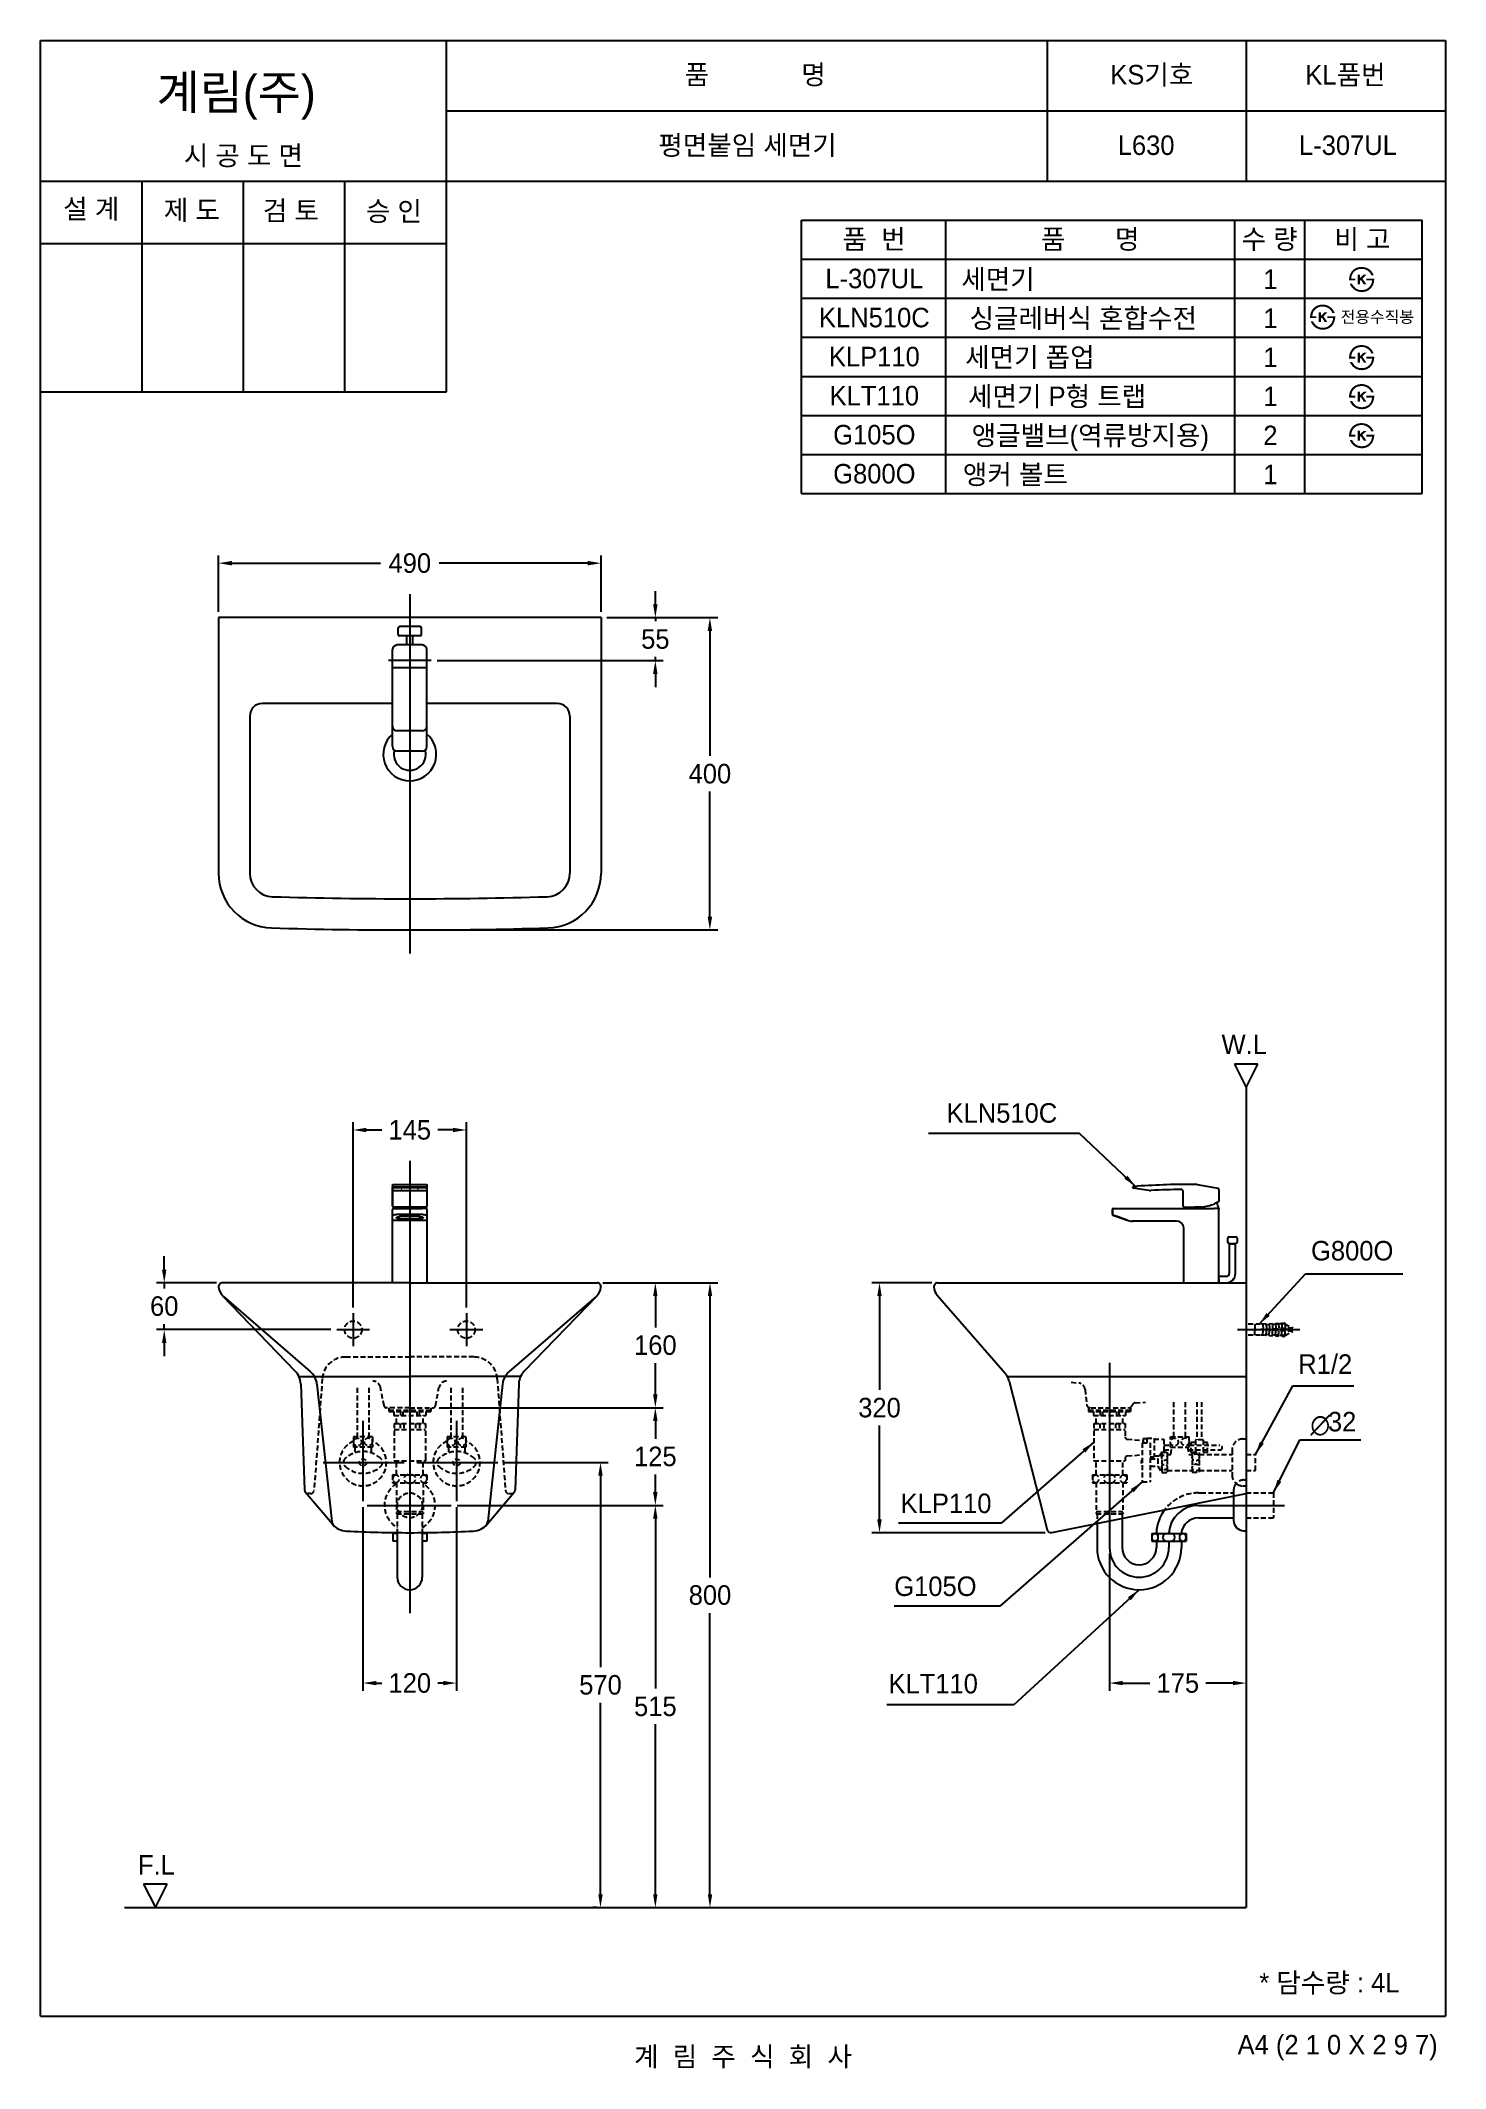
# Model space of a CAD drawing. Header units: millimetres. Extents: x 0 to 1800, y -67 to 2530.
import ezdxf
from ezdxf.enums import TextEntityAlignment as Align
from ezdxf.lldxf.tags import DXFTag

# ---------------------------------------------------------------- set-up
doc = ezdxf.new("R2010")
doc.units = ezdxf.units.MM
doc.linetypes.add('DASHED2', pattern=[9.525, 6.35, -3.175])
for name, color, linetype in [('TEXT', 7, 'Continuous'), ('내부선 및 부속', 4, 'Continuous'), ('도각라인', 7, 'Continuous'), ('외형선', 3, 'Continuous'), ('점선', 6, 'DASHED2'), ('중심선', 1, 'DASHED'), ('치수선', 7, 'Continuous')]:
    doc.layers.add(name, color=color, linetype=linetype)
doc.styles.add('____', font='')
doc.styles.add('타이틀', font='H2GTRM.TTF', dxfattribs={"height": 25})
doc.styles.get('____').set_extended_font_data('굴림')
tags = doc.linetypes.add('DASHDOT', pattern=[70, 31, -13, 13, -13]).pattern_tags.tags
tags[10:11] = [DXFTag(74, 4), DXFTag(75, 0), DXFTag(340, '0'), DXFTag(46, 0.0), DXFTag(50, 0.0), DXFTag(44, 0.0), DXFTag(45, 0.0)]
tags[8:9] = [DXFTag(74, 4), DXFTag(75, 0), DXFTag(340, '0'), DXFTag(46, 0.0), DXFTag(50, 0.0), DXFTag(44, 0.0), DXFTag(45, 0.0)]
tags[6:7] = [DXFTag(74, 4), DXFTag(75, 0), DXFTag(340, '0'), DXFTag(46, 0.0), DXFTag(50, 0.0), DXFTag(44, 0.0), DXFTag(45, 0.0)]
tags[4:5] = [DXFTag(74, 4), DXFTag(75, 0), DXFTag(340, '0'), DXFTag(46, 0.0), DXFTag(50, 0.0), DXFTag(44, 0.0), DXFTag(45, 0.0)]
tags = doc.linetypes.add('DASHED', pattern=[25.72, 12.86, -12.86]).pattern_tags.tags
tags[6:7] = [DXFTag(74, 4), DXFTag(75, 0), DXFTag(340, '0'), DXFTag(46, 0.0), DXFTag(50, 0.0), DXFTag(44, 0.0), DXFTag(45, 0.0)]
tags[4:5] = [DXFTag(74, 4), DXFTag(75, 0), DXFTag(340, '0'), DXFTag(46, 0.0), DXFTag(50, 0.0), DXFTag(44, 0.0), DXFTag(45, 0.0)]
doc.dimstyles.new('MSADIM', dxfattribs={"dimtxt": 33, "dimasz": 17, "dimexe": 10, "dimexo": 7.5, "dimgap": 10, "dimtad": 0, "dimtih": 1, "dimtoh": 1, "dimdec": 0, "dimzin": 1, "dimdsep": 46, "dimtxsty": '____', "dimcen": 11.25, "dimadec": 0, "dimazin": 0, "dimtfac": 1, "dimtdec": 0, "dimtix": 1, "dimtmove": 0, "dimatfit": 3, "dimfxl": 0, "dimtolj": 1, "dimtzin": 1, "dimarcsym": 0})

msp = doc.modelspace()

# ---------------------------------------------------------------- texts
at = {"layer": 'TEXT', "style": '타이틀'}
for s, height, p in [('품             명', 25, (915.7, 2486.4)), ('KS기호', 25, (1423.8, 2486.3)), ('KL품번', 25, (1671.8, 2486.1)), ('시 공 도 면', 25, (259.9, 2382.7)), ('평면붙임 세면기', 25, (905.8, 2396)), ('L630', 25, (1416.5, 2396)), ('L-307UL', 25, (1675.1, 2396)), ('설 계', 25, (65, 2314.6)), ('제 도', 25, (193.8, 2312.9)), ('검 토', 25, (320.8, 2312.3)), ('승 인', 25, (452.7, 2311.4)), ('품  번', 25, (1067.9, 2275.7)), ('품       명', 25, (1344.8, 2275.7)), ('수 량', 25, (1574.8, 2275.7)), ('비 고', 25, (1693.6, 2275.7)), ('L-307UL', 25, (1068.3, 2225.3)), ('세면기', 25, (1226.7, 2224.4)), ('1', 25, (1575.7, 2224.4)), ('KLN510C', 25, (1068.3, 2175.3)), ('싱글레버식 혼합수전', 25, (1335.9, 2174.4)), ('1', 25, (1575.7, 2174.4)), ('전용수직봉', 15, (1712.7, 2176.1)), ('KLP110', 25, (1068.3, 2125.3)), ('세면기 폽업', 25, (1267.6, 2124.4)), ('1', 25, (1575.7, 2124.4)), ('KLT110', 25, (1068.3, 2075.3)), ('세면기 P형 트랩', 25, (1302.4, 2074.4)), ('1', 25, (1575.7, 2074.4)), ('G105O', 25, (1068.3, 2025.3)), ('앵글밸브(역류방지용)', 25, (1345, 2024.4)), ('2', 25, (1575.7, 2024.4)), ('G800O', 25, (1068.3, 1975.3)), ('앵커 볼트', 25, (1249, 1974.4)), ('1', 25, (1575.7, 1974.4)), ('* 담수량 : 4L', 25, (1651.3, 42.9)), ('계  림  주  식  회  사', 25, (900, -51.7))]:
    msp.add_text(s, height=height, dxfattribs=at).set_placement(p, align=Align.MIDDLE_CENTER)
msp.add_text('계림(주)', height=44, dxfattribs=at).set_placement((148.7, 2441.8))
for s, p in [('W.L', (1542.2, 1244.5)), ('F.L', (148.5, 193.8))]:
    msp.add_text(s, height=25, dxfattribs=at).set_placement(p, align=Align.MIDDLE)
msp.add_text('A4 (2 1 0 X 2 9 7)', height=25, dxfattribs=at).set_placement((1790, -36.5), align=Align.MIDDLE_RIGHT)
at = {"layer": 'TEXT', "char_height": 25, "width": 380.447, "attachment_point": 1, "line_spacing_factor": 0.963855, "style": '타이틀'}
for s, insert in [('\\A1;KLN510C', (1160.8, 1169.2)), ('\\A1;G800O', (1627.8, 992.8)), ('\\A1;R1/2', (1611.4, 847.6)), ('\\A1;KLP110', (1102, 669.3)), ('\\A1;G105O', (1093.8, 563.1)), ('\\A1;KLT110', (1086.4, 438.4))]:
    msp.add_mtext(s, dxfattribs=dict(at, insert=insert))
at = {"layer": '치수선'}
for s, style, p in [('∅', '____', (1626.9, 744.9)), ('32', '타이틀', (1649.4, 748.9))]:
    msp.add_text(s, height=25, dxfattribs=dict(at, style=style)).set_placement(p)

# ---------------------------------------------------------------- blocks, each defined once
blk = doc.blocks.new('*D1')
at = {"layer": '치수선', "color": 0, "linetype": 'Continuous', "lineweight": -2}
for p, q in [((228.1, 1798.5), (228.1, 1870.7)), ((718.1, 1798.5), (718.1, 1870.7)), ((245.1, 1860.7), (435.4, 1860.7)), ((701.1, 1860.7), (510.7, 1860.7))]:
    blk.add_line(p, q, dxfattribs=at)
at = {"layer": '치수선', "color": 0, "linetype": 'Continuous'}
for points in [[(245.1, 1863.6), (245.1, 1857.9), (228.1, 1860.7)], [(701.1, 1863.6), (701.1, 1857.9), (718.1, 1860.7)]]:
    blk.add_solid(points, dxfattribs=at)
at = {"layer": '치수선', "color": 0, "linetype": 'Continuous', "insert": (473.1, 1860.7), "char_height": 25, "attachment_point": 5, "style": '____'}
blk.add_mtext('\\A1;490', dxfattribs=at)
blk = doc.blocks.new('*D2')
at = {"layer": '치수선', "color": 0, "linetype": 'Continuous', "lineweight": -2}
for p, q in [((787.7, 1808), (787.7, 1825)), ((725.6, 1791), (797.7, 1791)), ((787.7, 1791), (787.7, 1786.3)), ((787.7, 1736), (787.7, 1740.7)), ((508.1, 1736), (797.7, 1736)), ((787.7, 1719), (787.7, 1702))]:
    blk.add_line(p, q, dxfattribs=at)
at = {"layer": '치수선', "color": 0, "linetype": 'Continuous'}
for points in [[(784.8, 1808), (790.5, 1808), (787.7, 1791)], [(784.8, 1719), (790.5, 1719), (787.7, 1736)]]:
    blk.add_solid(points, dxfattribs=at)
at = {"layer": '치수선', "color": 0, "linetype": 'Continuous', "insert": (787.7, 1763.5), "char_height": 25, "attachment_point": 5, "style": '____'}
blk.add_mtext('\\A1;55', dxfattribs=at)
blk = doc.blocks.new('*D3')
at = {"layer": '치수선', "color": 0, "linetype": 'Continuous', "lineweight": -2}
for p, q in [((725.6, 1791), (867.6, 1791)), ((857.6, 1774), (857.6, 1613.9)), ((857.6, 1408), (857.6, 1568.2)), ((480.6, 1391), (867.6, 1391))]:
    blk.add_line(p, q, dxfattribs=at)
at = {"layer": '치수선', "color": 0, "linetype": 'Continuous'}
for points in [[(854.7, 1774), (860.4, 1774), (857.6, 1791)], [(854.7, 1408), (860.4, 1408), (857.6, 1391)]]:
    blk.add_solid(points, dxfattribs=at)
at = {"layer": '치수선', "color": 0, "linetype": 'Continuous', "insert": (857.6, 1591), "char_height": 25, "attachment_point": 5, "style": '____'}
blk.add_mtext('\\A1;400', dxfattribs=at)
blk = doc.blocks.new('*D4')
at = {"layer": '치수선', "color": 0, "linetype": 'Continuous', "lineweight": -2}
for p, q in [((400.6, 907.7), (400.6, 1144.9)), ((545.6, 907.7), (545.6, 1144.9)), ((417.6, 1134.9), (437.1, 1134.9)), ((528.6, 1134.9), (509, 1134.9))]:
    blk.add_line(p, q, dxfattribs=at)
at = {"layer": '치수선', "color": 0, "linetype": 'Continuous'}
for points in [[(417.6, 1137.7), (417.6, 1132.1), (400.6, 1134.9)], [(528.6, 1137.7), (528.6, 1132.1), (545.6, 1134.9)]]:
    blk.add_solid(points, dxfattribs=at)
at = {"layer": '치수선', "color": 0, "linetype": 'Continuous', "insert": (473.1, 1134.9), "char_height": 25, "attachment_point": 5, "style": '____'}
blk.add_mtext('\\A1;145', dxfattribs=at)
blk = doc.blocks.new('*D5')
at = {"layer": '치수선', "color": 0, "linetype": 'Continuous', "lineweight": -2}
for p, q in [((158.5, 956.2), (158.5, 973.2)), ((225.6, 939.2), (148.5, 939.2)), ((158.5, 939.2), (158.5, 932)), ((158.5, 879.2), (158.5, 886.3)), ((372.1, 879.2), (148.5, 879.2)), ((158.5, 862.2), (158.5, 845.2))]:
    blk.add_line(p, q, dxfattribs=at)
at = {"layer": '치수선', "color": 0, "linetype": 'Continuous'}
for points in [[(155.6, 956.2), (161.3, 956.2), (158.5, 939.2)], [(155.6, 862.2), (161.3, 862.2), (158.5, 879.2)]]:
    blk.add_solid(points, dxfattribs=at)
at = {"layer": '치수선', "color": 0, "linetype": 'Continuous', "insert": (158.5, 909.2), "char_height": 25, "attachment_point": 5, "style": '____'}
blk.add_mtext('\\A1;60', dxfattribs=at)
blk = doc.blocks.new('*D6')
at = {"layer": '치수선', "color": 0, "linetype": 'Continuous', "lineweight": -2}
for p, q in [((720.6, 939.2), (797.7, 939.2)), ((787.7, 922.2), (787.7, 882)), ((787.7, 796.2), (787.7, 836.3)), ((510.6, 779.2), (797.7, 779.2))]:
    blk.add_line(p, q, dxfattribs=at)
at = {"layer": '치수선', "color": 0, "linetype": 'Continuous'}
for points in [[(784.8, 922.2), (790.5, 922.2), (787.7, 939.2)], [(784.8, 796.2), (790.5, 796.2), (787.7, 779.2)]]:
    blk.add_solid(points, dxfattribs=at)
at = {"layer": '치수선', "color": 0, "linetype": 'Continuous', "insert": (787.7, 859.2), "char_height": 25, "attachment_point": 5, "style": '____'}
blk.add_mtext('\\A1;160', dxfattribs=at)
blk = doc.blocks.new('*D7')
at = {"layer": '치수선', "color": 0, "linetype": 'Continuous', "lineweight": -2}
for p, q in [((510.6, 779.2), (797.7, 779.2)), ((787.7, 762.2), (787.7, 739.5)), ((787.7, 671.2), (787.7, 693.8)), ((533.6, 654.2), (797.7, 654.2))]:
    blk.add_line(p, q, dxfattribs=at)
at = {"layer": '치수선', "color": 0, "linetype": 'Continuous'}
for points in [[(784.8, 762.2), (790.5, 762.2), (787.7, 779.2)], [(784.8, 671.2), (790.5, 671.2), (787.7, 654.2)]]:
    blk.add_solid(points, dxfattribs=at)
at = {"layer": '치수선', "color": 0, "linetype": 'Continuous', "insert": (787.7, 716.7), "char_height": 25, "attachment_point": 5, "style": '____'}
blk.add_mtext('\\A1;125', dxfattribs=at)
blk = doc.blocks.new('*D8')
at = {"layer": '치수선', "color": 0, "linetype": 'Continuous', "lineweight": -2}
for p, q in [((533.6, 654.2), (797.7, 654.2)), ((787.7, 637.2), (787.7, 419.5)), ((787.7, 156.2), (787.7, 373.8)), ((786.5, 139.2), (797.7, 139.2))]:
    blk.add_line(p, q, dxfattribs=at)
at = {"layer": '치수선', "color": 0, "linetype": 'Continuous'}
for points in [[(784.8, 637.2), (790.5, 637.2), (787.7, 654.2)], [(784.8, 156.2), (790.5, 156.2), (787.7, 139.2)]]:
    blk.add_solid(points, dxfattribs=at)
at = {"layer": '치수선', "color": 0, "linetype": 'Continuous', "insert": (787.7, 396.7), "char_height": 25, "attachment_point": 5, "style": '____'}
blk.add_mtext('\\A1;515', dxfattribs=at)
blk = doc.blocks.new('*D9')
at = {"layer": '치수선', "color": 0, "linetype": 'Continuous', "lineweight": -2}
for p, q in [((720.6, 939.2), (867.7, 939.2)), ((857.7, 922.2), (857.7, 562)), ((857.7, 156.2), (857.7, 516.3)), ((859.5, 139.2), (867.7, 139.2))]:
    blk.add_line(p, q, dxfattribs=at)
at = {"layer": '치수선', "color": 0, "linetype": 'Continuous'}
for points in [[(854.9, 922.2), (860.6, 922.2), (857.7, 939.2)], [(854.9, 156.2), (860.6, 156.2), (857.7, 139.2)]]:
    blk.add_solid(points, dxfattribs=at)
at = {"layer": '치수선', "color": 0, "linetype": 'Continuous', "insert": (857.7, 539.2), "char_height": 25, "attachment_point": 5, "style": '____'}
blk.add_mtext('\\A1;800', dxfattribs=at)
blk = doc.blocks.new('*D10')
at = {"layer": '치수선', "color": 0, "linetype": 'Continuous', "lineweight": -2}
for p, q in [((593.3, 709.2), (727.4, 709.2)), ((717.4, 692.2), (717.4, 447)), ((717.4, 156.2), (717.4, 401.3)), ((712.9, 139.2), (707.4, 139.2))]:
    blk.add_line(p, q, dxfattribs=at)
at = {"layer": '치수선', "color": 0, "linetype": 'Continuous'}
for points in [[(714.6, 692.2), (720.2, 692.2), (717.4, 709.2)], [(714.6, 156.2), (720.2, 156.2), (717.4, 139.2)]]:
    blk.add_solid(points, dxfattribs=at)
at = {"layer": '치수선', "color": 0, "linetype": 'Continuous', "insert": (717.4, 424.2), "char_height": 25, "attachment_point": 5, "style": '____'}
blk.add_mtext('\\A1;570', dxfattribs=at)
blk = doc.blocks.new('*D11')
at = {"layer": '치수선', "color": 0, "linetype": 'Continuous', "lineweight": -2}
for p, q in [((413.1, 652), (413.1, 416.6)), ((533.1, 652), (533.1, 416.6)), ((430.1, 426.6), (437.1, 426.6)), ((516.1, 426.6), (509, 426.6))]:
    blk.add_line(p, q, dxfattribs=at)
at = {"layer": '치수선', "color": 0, "linetype": 'Continuous'}
for points in [[(430.1, 429.4), (430.1, 423.8), (413.1, 426.6)], [(516.1, 429.4), (516.1, 423.8), (533.1, 426.6)]]:
    blk.add_solid(points, dxfattribs=at)
at = {"layer": '치수선', "color": 0, "linetype": 'Continuous', "insert": (473.1, 426.6), "char_height": 25, "attachment_point": 5, "style": '____'}
blk.add_mtext('\\A1;120', dxfattribs=at)
blk = doc.blocks.new('*D12')
at = {"layer": '치수선', "color": 0, "linetype": 'Continuous', "lineweight": -2}
for p, q in [((1142.1, 939.2), (1064.9, 939.2)), ((1074.9, 922.2), (1074.9, 802)), ((1074.9, 636.2), (1074.9, 756.3)), ((1287.1, 619.2), (1064.9, 619.2))]:
    blk.add_line(p, q, dxfattribs=at)
at = {"layer": '치수선', "color": 0, "linetype": 'Continuous'}
for points in [[(1072, 922.2), (1077.7, 922.2), (1074.9, 939.2)], [(1072, 636.2), (1077.7, 636.2), (1074.9, 619.2)]]:
    blk.add_solid(points, dxfattribs=at)
at = {"layer": '치수선', "color": 0, "linetype": 'Continuous', "insert": (1074.9, 779.2), "char_height": 25, "attachment_point": 5, "style": '____'}
blk.add_mtext('\\A1;320', dxfattribs=at)
blk = doc.blocks.new('*D13')
at = {"layer": '치수선', "color": 0, "linetype": 'Continuous', "lineweight": -2}
for p, q in [((1369.6, 592.7), (1369.6, 416.6)), ((1386.6, 426.6), (1421.1, 426.6)), ((1527.6, 426.6), (1493, 426.6)), ((1544.6, 425.2), (1544.6, 416.6))]:
    blk.add_line(p, q, dxfattribs=at)
at = {"layer": '치수선', "color": 0, "linetype": 'Continuous'}
for points in [[(1386.6, 429.4), (1386.6, 423.8), (1369.6, 426.6)], [(1527.6, 429.4), (1527.6, 423.8), (1544.6, 426.6)]]:
    blk.add_solid(points, dxfattribs=at)
at = {"layer": '치수선', "color": 0, "linetype": 'Continuous', "insert": (1457.1, 426.6), "char_height": 25, "attachment_point": 5, "style": '____'}
blk.add_mtext('\\A1;175', dxfattribs=at)

# ---------------------------------------------------------------- dimensions: what is measured, and where the dimension line sits
at = {"layer": '치수선', "linetype": 'Continuous'}
for base, p1, p2, picture, middle in [((718.1, 1860.7), (228.1, 1791), (718.1, 1791), '*D1', (473.1, 1860.7)), ((545.6, 1134.9), (400.6, 900.2), (545.6, 900.2), '*D4', (473.1, 1134.9)), ((533.1, 426.6), (413.1, 659.5), (533.1, 659.5), '*D11', (473.1, 426.6))]:
    dim = msp.add_linear_dim(base=base, p1=p1, p2=p2, dimstyle='MSADIM', override={"dimtxt": 25}, dxfattribs=at)
    dim.commit()
    dim.dimension.update_dxf_attribs({"geometry": picture, "text_midpoint": middle, "dimtype": 160})
for base, p1, p2, picture, middle in [((787.7, 1791), (500.6, 1736), (718.1, 1791), '*D2', (787.7, 1763.5)), ((857.6, 1391), (718.1, 1791), (473.1, 1391), '*D3', (857.6, 1591)), ((158.5, 939.2), (379.6, 879.2), (233.1, 939.2), '*D5', (158.5, 909.2)), ((857.7, 139.2), (713.1, 939.2), (852, 139.2), '*D9', (857.7, 539.2)), ((1074.9, 619.2), (1149.6, 939.2), (1294.6, 619.2), '*D12', (1074.9, 779.2)), ((717.4, 139.2), (585.8, 709.2), (720.4, 139.2), '*D10', (717.4, 424.2))]:
    dim = msp.add_linear_dim(base=base, p1=p1, p2=p2, angle=90, dimstyle='MSADIM', override={"dimtxt": 25}, dxfattribs=at)
    dim.commit()
    dim.dimension.update_dxf_attribs({"geometry": picture, "text_midpoint": middle, "dimtype": 160})
for base, p1, p2, picture, middle in [((787.7, 779.2), (713.1, 939.2), (503.1, 779.2), '*D6', (787.7, 859.2)), ((787.7, 654.2), (503.1, 779.2), (526.1, 654.2), '*D7', (787.7, 716.7)), ((787.7, 139.2), (526.1, 654.2), (779, 139.2), '*D8', (787.7, 396.7))]:
    dim = msp.add_linear_dim(base=base, p1=p1, p2=p2, angle=90, dimstyle='MSADIM', override={"dimtxt": 25}, dxfattribs=at)
    dim.commit()
    dim.dimension.update_dxf_attribs({"geometry": picture, "text_midpoint": middle})
dim = msp.add_linear_dim(base=(1544.6, 426.6), p1=(1369.6, 600.2), p2=(1544.6, 432.7), dimstyle='MSADIM', override={"dimtxt": 25}, dxfattribs=at)
dim.commit()
dim.dimension.update_dxf_attribs({"geometry": '*D13', "text_midpoint": (1457.1, 426.6)})

# ---------------------------------------------------------------- hatches: boundary and pattern name
at = {"layer": 'TEXT'}
for points in [[(1676.6, 2222.8), (1676.6, 2223.2), (1676.6, 2223.6), (1676.5, 2224), (1676.6, 2224.4), (1676.6, 2224.8), (1676.6, 2225.2), (1676.6, 2225.6), (1676.7, 2226), (1676.7, 2226.4), (1676.8, 2226.8), (1676.8, 2227.2), (1676.9, 2227.6), (1677, 2228), (1677.1, 2228.4), (1677.2, 2228.8), (1677.3, 2229.1), (1677.4, 2229.5), (1677.5, 2229.9), (1677.7, 2230.3), (1677.8, 2230.6), (1678, 2231), (1678.1, 2231.4), (1678.3, 2231.7), (1678.5, 2232.1), (1678.7, 2232.4), (1678.9, 2232.7), (1679.1, 2233.1), (1679.3, 2233.4), (1679.5, 2233.7), (1679.7, 2234), (1680, 2234.3), (1680.5, 2234.9), (1680.8, 2235.2), (1681, 2235.5), (1681.3, 2235.8), (1681.6, 2236.1), (1681.9, 2236.4), (1682.2, 2236.6), (1682.5, 2236.9), (1682.8, 2237.1), (1683.2, 2237.4), (1683.5, 2237.6), (1683.8, 2237.8), (1684.2, 2238), (1684.5, 2238.2), (1684.9, 2238.4), (1685.2, 2238.6), (1685.7, 2238.7), (1686.1, 2238.9), (1686.5, 2239.1), (1686.9, 2239.2), (1687.3, 2239.4), (1687.8, 2239.5), (1688.2, 2239.6), (1688.6, 2239.7), (1689.1, 2239.8), (1689.5, 2239.9), (1690, 2239.9), (1690.5, 2240), (1691, 2240), (1691.4, 2240.1), (1691.9, 2240.1), (1692.4, 2240.1), (1693.2, 2240.1), (1693.6, 2240.1), (1693.9, 2240), (1694.3, 2240), (1694.7, 2240), (1695, 2239.9), (1695.4, 2239.9), (1695.7, 2239.8), (1696.1, 2239.7), (1696.4, 2239.7), (1696.8, 2239.6), (1697.1, 2239.5), (1697.4, 2239.4), (1697.8, 2239.3), (1698.1, 2239.2), (1698.4, 2239.1), (1698.7, 2239), (1699, 2238.9), (1699.4, 2238.7), (1699.7, 2238.6), (1700, 2238.5), (1700.3, 2238.3), (1700.6, 2238.2), (1700.8, 2238), (1701.1, 2237.8), (1701.4, 2237.7), (1701.7, 2237.5), (1702, 2237.3), (1702.2, 2237.1), (1702.5, 2236.9), (1702.8, 2236.7), (1703.2, 2236.4), (1703.6, 2236), (1704, 2235.6), (1704.4, 2235.2), (1704.8, 2234.8), (1705.1, 2234.4), (1705.5, 2234), (1705.8, 2233.6), (1706.1, 2233.1), (1706.4, 2232.6), (1706.7, 2232.2), (1707, 2231.7), (1707.3, 2231.1), (1707.5, 2230.6), (1707.8, 2230.1), (1708, 2229.5), (1708, 2229.5), (1704.9, 2229.5), (1704.9, 2229.5), (1704.8, 2229.7), (1704.8, 2229.9), (1704.7, 2230.1), (1704.6, 2230.2), (1704.6, 2230.4), (1704.5, 2230.6), (1704.4, 2230.7), (1704.3, 2230.9), (1704.2, 2231.1), (1704.1, 2231.2), (1704, 2231.4), (1703.9, 2231.6), (1703.8, 2231.7), (1703.7, 2231.9), (1703.6, 2232.1), (1703.5, 2232.2), (1703.3, 2232.4), (1703.2, 2232.6), (1702.9, 2232.9), (1702.7, 2233.2), (1702.4, 2233.5), (1702.1, 2233.8), (1701.7, 2234.1), (1701.4, 2234.4), (1701, 2234.7), (1700.8, 2234.9), (1700.6, 2235.1), (1700.3, 2235.2), (1700.1, 2235.4), (1699.9, 2235.5), (1699.6, 2235.7), (1699.4, 2235.8), (1699.1, 2236), (1698.9, 2236.1), (1698.6, 2236.2), (1698.4, 2236.4), (1698.1, 2236.5), (1697.9, 2236.6), (1697.6, 2236.7), (1697.4, 2236.8), (1697.1, 2236.9), (1696.8, 2237), (1696.6, 2237), (1696.3, 2237.1), (1696.1, 2237.2), (1695.8, 2237.3), (1695.5, 2237.3), (1695.2, 2237.4), (1695, 2237.4), (1694.7, 2237.5), (1694.4, 2237.5), (1694.1, 2237.5), (1693.8, 2237.6), (1693.6, 2237.6), (1693.3, 2237.6), (1693, 2237.6), (1692.7, 2237.6), (1692.3, 2237.6), (1692, 2237.6), (1691.7, 2237.6), (1691.3, 2237.5), (1691, 2237.5), (1690.7, 2237.5), (1690.3, 2237.4), (1690, 2237.4), (1689.7, 2237.3), (1689.4, 2237.3), (1689.1, 2237.2), (1688.8, 2237.1), (1688.5, 2237), (1688.2, 2237), (1687.9, 2236.9), (1687.6, 2236.8), (1687.3, 2236.7), (1687, 2236.5), (1686.7, 2236.4), (1686.5, 2236.3), (1686.2, 2236.2), (1685.9, 2236), (1685.6, 2235.9), (1685.4, 2235.7), (1685.1, 2235.6), (1684.9, 2235.4), (1684.6, 2235.2), (1684.4, 2235), (1684.1, 2234.9), (1683.9, 2234.7), (1683.7, 2234.5), (1683.4, 2234.3), (1683.2, 2234), (1683, 2233.8), (1682.7, 2233.6), (1682.5, 2233.4), (1682.3, 2233.1), (1682.1, 2232.9), (1681.9, 2232.6), (1681.7, 2232.4), (1681.6, 2232.1), (1681.4, 2231.9), (1681.2, 2231.6), (1681.1, 2231.4), (1680.9, 2231.1), (1680.8, 2230.8), (1680.6, 2230.5), (1680.5, 2230.3), (1680.4, 2230), (1680.3, 2229.7), (1680.2, 2229.4), (1680, 2229.1), (1680, 2228.8), (1679.9, 2228.5), (1679.8, 2228.2), (1679.7, 2227.8), (1679.6, 2227.5), (1679.6, 2227.2), (1679.5, 2226.9), (1679.5, 2226.5), (1679.4, 2226.2), (1679.4, 2225.8), (1679.4, 2225.5), (1679.3, 2225.1), (1679.3, 2225.1), (1684.5, 2225.1), (1684.5, 2225.1), (1684.5, 2225.1), (1684.5, 2222.8), (1684.5, 2222.8), (1684.5, 2222.8), (1676.6, 2222.8)], [(1708.7, 2225.1), (1708.8, 2224.7), (1708.7, 2224.3), (1708.7, 2223.8), (1708.7, 2223.4), (1708.7, 2223), (1708.6, 2222.5), (1708.6, 2222.1), (1708.5, 2221.7), (1708.5, 2221.3), (1708.4, 2220.9), (1708.3, 2220.4), (1708.2, 2220), (1708.1, 2219.6), (1708, 2219.2), (1707.8, 2218.8), (1707.7, 2218.4), (1707.6, 2218), (1707.4, 2217.6), (1707.3, 2217.3), (1707.1, 2216.9), (1706.9, 2216.5), (1706.7, 2216.2), (1706.6, 2215.8), (1706.4, 2215.5), (1706.2, 2215.1), (1705.9, 2214.8), (1705.7, 2214.5), (1705.5, 2214.2), (1705.3, 2213.8), (1705, 2213.5), (1704.8, 2213.2), (1704.5, 2212.9), (1704.2, 2212.6), (1704, 2212.4), (1703.7, 2212.1), (1703.4, 2211.8), (1703.1, 2211.6), (1702.8, 2211.3), (1702.5, 2211.1), (1702.2, 2210.8), (1701.9, 2210.6), (1701.6, 2210.4), (1701.2, 2210.2), (1700.9, 2210), (1700.6, 2209.8), (1700.2, 2209.6), (1699.9, 2209.4), (1699.5, 2209.3), (1699.2, 2209.1), (1698.8, 2209), (1698.4, 2208.8), (1698, 2208.7), (1697.7, 2208.6), (1697.3, 2208.5), (1696.9, 2208.4), (1696.5, 2208.3), (1696.1, 2208.2), (1695.7, 2208.1), (1695.3, 2208.1), (1694.9, 2208), (1694.5, 2208), (1694.1, 2208), (1693.7, 2207.9), (1693.3, 2207.9), (1692.6, 2207.9), (1692, 2208), (1691.3, 2208), (1690.7, 2208.1), (1690.1, 2208.2), (1689.8, 2208.2), (1689.5, 2208.3), (1689.2, 2208.3), (1688.9, 2208.4), (1688.6, 2208.5), (1688.3, 2208.6), (1688, 2208.6), (1687.7, 2208.7), (1687.4, 2208.8), (1687.1, 2208.9), (1686.8, 2209), (1686.6, 2209.1), (1686.3, 2209.2), (1686, 2209.4), (1685.7, 2209.5), (1685.5, 2209.6), (1685.2, 2209.7), (1684.9, 2209.9), (1684.7, 2210), (1684.4, 2210.2), (1684.1, 2210.3), (1683.6, 2210.7), (1683.4, 2210.8), (1683.1, 2211), (1682.8, 2211.2), (1682.6, 2211.4), (1682.4, 2211.6), (1682.1, 2211.8), (1681.9, 2212), (1681.6, 2212.2), (1681.4, 2212.5), (1681.2, 2212.7), (1681, 2212.9), (1680.8, 2213.1), (1680.5, 2213.4), (1680.3, 2213.6), (1680.1, 2213.9), (1679.9, 2214.1), (1679.7, 2214.4), (1679.6, 2214.6), (1679.4, 2214.9), (1679.2, 2215.2), (1679, 2215.5), (1678.8, 2215.7), (1678.7, 2216), (1678.5, 2216.3), (1678.3, 2216.6), (1678.2, 2216.9), (1678, 2217.2), (1677.8, 2217.8), (1677.5, 2218.5), (1677.5, 2218.5), (1680.4, 2218.5), (1680.4, 2218.5), (1680.7, 2218.1), (1680.9, 2217.6), (1681.1, 2217.2), (1681.4, 2216.9), (1681.6, 2216.5), (1681.9, 2216.1), (1682.1, 2215.8), (1682.4, 2215.4), (1682.7, 2215.1), (1682.9, 2214.8), (1683.2, 2214.5), (1683.5, 2214.2), (1683.8, 2213.9), (1684.1, 2213.6), (1684.4, 2213.3), (1684.7, 2213.1), (1684.9, 2212.9), (1685.2, 2212.7), (1685.4, 2212.6), (1685.6, 2212.4), (1685.9, 2212.3), (1686.1, 2212.1), (1686.3, 2212), (1686.6, 2211.9), (1686.8, 2211.7), (1687.1, 2211.6), (1687.3, 2211.5), (1687.6, 2211.4), (1687.9, 2211.3), (1688.1, 2211.2), (1688.4, 2211.1), (1688.7, 2211), (1688.9, 2211), (1689.2, 2210.9), (1689.5, 2210.8), (1689.8, 2210.8), (1690, 2210.7), (1690.3, 2210.7), (1690.6, 2210.6), (1690.9, 2210.6), (1691.2, 2210.6), (1691.5, 2210.5), (1691.8, 2210.5), (1692.1, 2210.5), (1692.4, 2210.5), (1692.7, 2210.5), (1693, 2210.5), (1693.9, 2210.5), (1694.1, 2210.6), (1694.4, 2210.6), (1694.7, 2210.6), (1694.9, 2210.6), (1695.2, 2210.7), (1695.5, 2210.7), (1695.7, 2210.8), (1696, 2210.8), (1696.3, 2210.9), (1696.5, 2210.9), (1696.8, 2211), (1697, 2211.1), (1697.3, 2211.2), (1697.5, 2211.2), (1697.8, 2211.3), (1698, 2211.4), (1698.3, 2211.5), (1698.5, 2211.6), (1698.8, 2211.8), (1699, 2211.9), (1699.2, 2212), (1699.5, 2212.1), (1699.7, 2212.3), (1699.9, 2212.4), (1700.2, 2212.6), (1700.4, 2212.7), (1700.6, 2212.9), (1700.9, 2213), (1701.1, 2213.2), (1701.3, 2213.4), (1701.6, 2213.6), (1701.8, 2213.8), (1702, 2214), (1702.3, 2214.3), (1702.5, 2214.5), (1702.7, 2214.8), (1702.9, 2215), (1703.2, 2215.3), (1703.3, 2215.5), (1703.5, 2215.8), (1703.7, 2216), (1703.9, 2216.3), (1704.1, 2216.6), (1704.2, 2216.9), (1704.4, 2217.2), (1704.5, 2217.4), (1704.7, 2217.7), (1704.8, 2218), (1704.9, 2218.3), (1705.1, 2218.7), (1705.2, 2219), (1705.3, 2219.3), (1705.4, 2219.6), (1705.5, 2220), (1705.6, 2220.3), (1705.6, 2220.6), (1705.7, 2221), (1705.8, 2221.3), (1705.8, 2221.7), (1705.9, 2222.1), (1705.9, 2222.4), (1705.9, 2222.8), (1705.9, 2222.8), (1698.5, 2222.8), (1698.5, 2222.8), (1698.5, 2222.8), (1698.5, 2225.1), (1698.5, 2225.1), (1698.5, 2225.1), (1708.7, 2225.1)], [(1690.3, 2225.8), (1695.1, 2230.2), (1699, 2230.2), (1693.6, 2225.2), (1698.7, 2217.7), (1695.3, 2217.7), (1691.7, 2223.4), (1690.3, 2222.2), (1690.3, 2217.7), (1687.4, 2217.7), (1687.4, 2230.3), (1690.3, 2230.3)], [(1626.6, 2174.6), (1626.6, 2175), (1626.6, 2175.4), (1626.6, 2175.8), (1626.6, 2176.2), (1626.6, 2176.6), (1626.6, 2177), (1626.7, 2177.4), (1626.7, 2177.8), (1626.7, 2178.2), (1626.8, 2178.6), (1626.9, 2179), (1626.9, 2179.4), (1627, 2179.8), (1627.1, 2180.1), (1627.2, 2180.5), (1627.3, 2180.9), (1627.4, 2181.3), (1627.6, 2181.7), (1627.7, 2182.1), (1627.9, 2182.4), (1628, 2182.8), (1628.2, 2183.1), (1628.3, 2183.5), (1628.5, 2183.8), (1628.7, 2184.2), (1628.9, 2184.5), (1629.1, 2184.8), (1629.3, 2185.2), (1629.5, 2185.5), (1629.8, 2185.8), (1630, 2186.1), (1630.5, 2186.7), (1630.8, 2187), (1631.1, 2187.3), (1631.3, 2187.6), (1631.6, 2187.9), (1631.9, 2188.1), (1632.2, 2188.4), (1632.5, 2188.7), (1632.9, 2188.9), (1633.2, 2189.1), (1633.5, 2189.4), (1633.9, 2189.6), (1634.2, 2189.8), (1634.5, 2190), (1634.9, 2190.2), (1635.3, 2190.3), (1635.7, 2190.5), (1636.1, 2190.7), (1636.5, 2190.8), (1636.9, 2191), (1637.4, 2191.1), (1637.8, 2191.3), (1638.2, 2191.4), (1638.7, 2191.5), (1639.1, 2191.6), (1639.6, 2191.6), (1640, 2191.7), (1640.5, 2191.8), (1641, 2191.8), (1641.5, 2191.8), (1642, 2191.9), (1642.4, 2191.9), (1643.2, 2191.8), (1643.6, 2191.8), (1644, 2191.8), (1644.3, 2191.8), (1644.7, 2191.7), (1645, 2191.7), (1645.4, 2191.6), (1645.8, 2191.6), (1646.1, 2191.5), (1646.4, 2191.4), (1646.8, 2191.4), (1647.1, 2191.3), (1647.5, 2191.2), (1647.8, 2191.1), (1648.1, 2191), (1648.4, 2190.9), (1648.8, 2190.8), (1649.1, 2190.6), (1649.4, 2190.5), (1649.7, 2190.4), (1650, 2190.2), (1650.3, 2190.1), (1650.6, 2189.9), (1650.9, 2189.8), (1651.2, 2189.6), (1651.4, 2189.4), (1651.7, 2189.3), (1652, 2189.1), (1652.3, 2188.9), (1652.5, 2188.7), (1652.8, 2188.5), (1653.2, 2188.1), (1653.6, 2187.8), (1654, 2187.4), (1654.4, 2187), (1654.8, 2186.6), (1655.1, 2186.2), (1655.5, 2185.8), (1655.8, 2185.3), (1656.1, 2184.9), (1656.4, 2184.4), (1656.7, 2183.9), (1657, 2183.4), (1657.3, 2182.9), (1657.6, 2182.4), (1657.8, 2181.9), (1658, 2181.3), (1658, 2181.3), (1654.9, 2181.3), (1654.9, 2181.3), (1654.9, 2181.5), (1654.8, 2181.7), (1654.7, 2181.8), (1654.7, 2182), (1654.6, 2182.2), (1654.5, 2182.3), (1654.4, 2182.5), (1654.3, 2182.7), (1654.2, 2182.8), (1654.1, 2183), (1654, 2183.2), (1653.9, 2183.3), (1653.8, 2183.5), (1653.7, 2183.7), (1653.6, 2183.8), (1653.5, 2184), (1653.4, 2184.2), (1653.2, 2184.3), (1653, 2184.6), (1652.7, 2185), (1652.4, 2185.3), (1652.1, 2185.6), (1651.8, 2185.9), (1651.4, 2186.2), (1651.1, 2186.5), (1650.8, 2186.7), (1650.6, 2186.8), (1650.4, 2187), (1650.1, 2187.2), (1649.9, 2187.3), (1649.6, 2187.5), (1649.4, 2187.6), (1649.2, 2187.7), (1648.9, 2187.9), (1648.7, 2188), (1648.4, 2188.1), (1648.2, 2188.2), (1647.9, 2188.4), (1647.7, 2188.5), (1647.4, 2188.6), (1647.1, 2188.6), (1646.9, 2188.7), (1646.6, 2188.8), (1646.3, 2188.9), (1646.1, 2189), (1645.8, 2189), (1645.5, 2189.1), (1645.3, 2189.1), (1645, 2189.2), (1644.7, 2189.2), (1644.4, 2189.3), (1644.2, 2189.3), (1643.9, 2189.3), (1643.6, 2189.3), (1643.3, 2189.4), (1643, 2189.4), (1642.7, 2189.4), (1642.4, 2189.4), (1642, 2189.4), (1641.7, 2189.3), (1641.4, 2189.3), (1641, 2189.3), (1640.7, 2189.3), (1640.4, 2189.2), (1640, 2189.2), (1639.7, 2189.1), (1639.4, 2189), (1639.1, 2189), (1638.8, 2188.9), (1638.5, 2188.8), (1638.2, 2188.7), (1637.9, 2188.6), (1637.6, 2188.5), (1637.3, 2188.4), (1637, 2188.3), (1636.8, 2188.2), (1636.5, 2188.1), (1636.2, 2187.9), (1635.9, 2187.8), (1635.7, 2187.6), (1635.4, 2187.5), (1635.2, 2187.3), (1634.9, 2187.2), (1634.6, 2187), (1634.4, 2186.8), (1634.2, 2186.6), (1633.9, 2186.4), (1633.7, 2186.2), (1633.5, 2186), (1633.2, 2185.8), (1633, 2185.6), (1632.8, 2185.4), (1632.6, 2185.1), (1632.4, 2184.9), (1632.2, 2184.7), (1632, 2184.4), (1631.8, 2184.2), (1631.6, 2183.9), (1631.4, 2183.7), (1631.3, 2183.4), (1631.1, 2183.1), (1630.9, 2182.9), (1630.8, 2182.6), (1630.7, 2182.3), (1630.5, 2182), (1630.4, 2181.7), (1630.3, 2181.4), (1630.2, 2181.2), (1630.1, 2180.9), (1630, 2180.5), (1629.9, 2180.2), (1629.8, 2179.9), (1629.7, 2179.6), (1629.7, 2179.3), (1629.6, 2179), (1629.5, 2178.6), (1629.5, 2178.3), (1629.4, 2178), (1629.4, 2177.6), (1629.4, 2177.3), (1629.4, 2176.9), (1629.4, 2176.9), (1634.5, 2176.9), (1634.5, 2176.9), (1634.5, 2176.9), (1634.5, 2174.6), (1634.5, 2174.6), (1634.5, 2174.6), (1626.6, 2174.6)], [(1640.4, 2177.6), (1645.2, 2182), (1649, 2182), (1643.7, 2177), (1648.7, 2169.5), (1645.3, 2169.5), (1641.8, 2175.2), (1640.4, 2174), (1640.4, 2169.5), (1637.4, 2169.5), (1637.4, 2182.1), (1640.4, 2182.1)], [(1658.8, 2176.9), (1658.8, 2176.5), (1658.8, 2176), (1658.8, 2175.6), (1658.7, 2175.2), (1658.7, 2174.7), (1658.7, 2174.3), (1658.6, 2173.9), (1658.6, 2173.5), (1658.5, 2173), (1658.4, 2172.6), (1658.3, 2172.2), (1658.2, 2171.8), (1658.1, 2171.4), (1658, 2171), (1657.9, 2170.6), (1657.7, 2170.2), (1657.6, 2169.8), (1657.4, 2169.4), (1657.3, 2169), (1657.1, 2168.7), (1656.9, 2168.3), (1656.8, 2168), (1656.6, 2167.6), (1656.4, 2167.3), (1656.2, 2166.9), (1656, 2166.6), (1655.8, 2166.3), (1655.5, 2165.9), (1655.3, 2165.6), (1655, 2165.3), (1654.8, 2165), (1654.5, 2164.7), (1654.3, 2164.4), (1654, 2164.1), (1653.7, 2163.9), (1653.4, 2163.6), (1653.1, 2163.3), (1652.8, 2163.1), (1652.5, 2162.8), (1652.2, 2162.6), (1651.9, 2162.4), (1651.6, 2162.2), (1651.3, 2162), (1650.9, 2161.8), (1650.6, 2161.6), (1650.3, 2161.4), (1649.9, 2161.2), (1649.6, 2161.1), (1649.2, 2160.9), (1648.8, 2160.7), (1648.4, 2160.6), (1648.1, 2160.5), (1647.7, 2160.3), (1647.3, 2160.2), (1646.9, 2160.1), (1646.5, 2160), (1646.1, 2160), (1645.8, 2159.9), (1645.4, 2159.8), (1645, 2159.8), (1644.6, 2159.8), (1644.2, 2159.7), (1643.7, 2159.7), (1643.3, 2159.7), (1642.7, 2159.7), (1642, 2159.7), (1641.4, 2159.8), (1640.7, 2159.8), (1640.1, 2159.9), (1639.8, 2160), (1639.5, 2160), (1639.2, 2160.1), (1638.9, 2160.2), (1638.6, 2160.2), (1638.3, 2160.3), (1638, 2160.4), (1637.7, 2160.5), (1637.4, 2160.6), (1637.1, 2160.7), (1636.9, 2160.8), (1636.6, 2160.9), (1636.3, 2161), (1636, 2161.1), (1635.8, 2161.3), (1635.5, 2161.4), (1635.2, 2161.5), (1635, 2161.7), (1634.7, 2161.8), (1634.4, 2162), (1634.2, 2162.1), (1633.7, 2162.4), (1633.4, 2162.6), (1633.1, 2162.8), (1632.9, 2163), (1632.6, 2163.2), (1632.4, 2163.4), (1632.1, 2163.6), (1631.9, 2163.8), (1631.7, 2164), (1631.4, 2164.2), (1631.2, 2164.4), (1631, 2164.7), (1630.8, 2164.9), (1630.6, 2165.1), (1630.4, 2165.4), (1630.2, 2165.6), (1630, 2165.9), (1629.8, 2166.1), (1629.6, 2166.4), (1629.4, 2166.7), (1629.2, 2166.9), (1629, 2167.2), (1628.9, 2167.5), (1628.7, 2167.8), (1628.5, 2168.1), (1628.4, 2168.4), (1628.2, 2168.7), (1628.1, 2169), (1627.8, 2169.6), (1627.5, 2170.3), (1627.5, 2170.3), (1630.5, 2170.3), (1630.5, 2170.3), (1630.7, 2169.8), (1630.9, 2169.4), (1631.2, 2169), (1631.4, 2168.6), (1631.7, 2168.2), (1631.9, 2167.9), (1632.2, 2167.5), (1632.4, 2167.2), (1632.7, 2166.9), (1633, 2166.5), (1633.3, 2166.2), (1633.5, 2165.9), (1633.8, 2165.6), (1634.1, 2165.4), (1634.4, 2165.1), (1634.7, 2164.9), (1635, 2164.7), (1635.2, 2164.5), (1635.4, 2164.4), (1635.7, 2164.2), (1635.9, 2164.1), (1636.1, 2163.9), (1636.4, 2163.8), (1636.6, 2163.6), (1636.9, 2163.5), (1637.1, 2163.4), (1637.4, 2163.3), (1637.6, 2163.2), (1637.9, 2163.1), (1638.2, 2163), (1638.4, 2162.9), (1638.7, 2162.8), (1639, 2162.7), (1639.2, 2162.7), (1639.5, 2162.6), (1639.8, 2162.5), (1640.1, 2162.5), (1640.4, 2162.4), (1640.6, 2162.4), (1640.9, 2162.4), (1641.2, 2162.3), (1641.5, 2162.3), (1641.8, 2162.3), (1642.1, 2162.3), (1642.4, 2162.3), (1642.7, 2162.3), (1643, 2162.3), (1643.9, 2162.3), (1644.2, 2162.3), (1644.4, 2162.3), (1644.7, 2162.4), (1645, 2162.4), (1645.2, 2162.4), (1645.5, 2162.5), (1645.8, 2162.5), (1646, 2162.6), (1646.3, 2162.6), (1646.5, 2162.7), (1646.8, 2162.8), (1647.1, 2162.8), (1647.3, 2162.9), (1647.6, 2163), (1647.8, 2163.1), (1648.1, 2163.2), (1648.3, 2163.3), (1648.5, 2163.4), (1648.8, 2163.5), (1649, 2163.7), (1649.3, 2163.8), (1649.5, 2163.9), (1649.7, 2164), (1650, 2164.2), (1650.2, 2164.3), (1650.4, 2164.5), (1650.7, 2164.6), (1650.9, 2164.8), (1651.1, 2165), (1651.3, 2165.2), (1651.6, 2165.4), (1651.8, 2165.6), (1652.1, 2165.8), (1652.3, 2166), (1652.5, 2166.3), (1652.8, 2166.5), (1653, 2166.8), (1653.2, 2167), (1653.4, 2167.3), (1653.6, 2167.5), (1653.8, 2167.8), (1653.9, 2168.1), (1654.1, 2168.4), (1654.3, 2168.6), (1654.4, 2168.9), (1654.6, 2169.2), (1654.7, 2169.5), (1654.8, 2169.8), (1655, 2170.1), (1655.1, 2170.4), (1655.2, 2170.7), (1655.3, 2171.1), (1655.4, 2171.4), (1655.5, 2171.7), (1655.6, 2172.1), (1655.7, 2172.4), (1655.7, 2172.8), (1655.8, 2173.1), (1655.9, 2173.5), (1655.9, 2173.8), (1655.9, 2174.2), (1656, 2174.6), (1656, 2174.6), (1648.5, 2174.6), (1648.5, 2174.6), (1648.5, 2174.6), (1648.5, 2176.9), (1648.5, 2176.9), (1648.5, 2176.9), (1658.8, 2176.9)], [(1676.6, 2122.8), (1676.6, 2123.2), (1676.6, 2123.6), (1676.5, 2124), (1676.6, 2124.4), (1676.6, 2124.8), (1676.6, 2125.2), (1676.6, 2125.6), (1676.7, 2126), (1676.7, 2126.4), (1676.8, 2126.8), (1676.8, 2127.2), (1676.9, 2127.6), (1677, 2128), (1677.1, 2128.4), (1677.2, 2128.8), (1677.3, 2129.1), (1677.4, 2129.5), (1677.5, 2129.9), (1677.7, 2130.3), (1677.8, 2130.6), (1678, 2131), (1678.1, 2131.4), (1678.3, 2131.7), (1678.5, 2132.1), (1678.7, 2132.4), (1678.9, 2132.7), (1679.1, 2133.1), (1679.3, 2133.4), (1679.5, 2133.7), (1679.7, 2134), (1680, 2134.3), (1680.5, 2134.9), (1680.8, 2135.2), (1681, 2135.5), (1681.3, 2135.8), (1681.6, 2136.1), (1681.9, 2136.4), (1682.2, 2136.6), (1682.5, 2136.9), (1682.8, 2137.1), (1683.2, 2137.4), (1683.5, 2137.6), (1683.8, 2137.8), (1684.2, 2138), (1684.5, 2138.2), (1684.9, 2138.4), (1685.2, 2138.6), (1685.7, 2138.7), (1686.1, 2138.9), (1686.5, 2139.1), (1686.9, 2139.2), (1687.3, 2139.4), (1687.8, 2139.5), (1688.2, 2139.6), (1688.6, 2139.7), (1689.1, 2139.8), (1689.5, 2139.9), (1690, 2139.9), (1690.5, 2140), (1691, 2140), (1691.4, 2140.1), (1691.9, 2140.1), (1692.4, 2140.1), (1693.2, 2140.1), (1693.6, 2140.1), (1693.9, 2140), (1694.3, 2140), (1694.7, 2140), (1695, 2139.9), (1695.4, 2139.9), (1695.7, 2139.8), (1696.1, 2139.7), (1696.4, 2139.7), (1696.8, 2139.6), (1697.1, 2139.5), (1697.4, 2139.4), (1697.8, 2139.3), (1698.1, 2139.2), (1698.4, 2139.1), (1698.7, 2139), (1699, 2138.9), (1699.4, 2138.7), (1699.7, 2138.6), (1700, 2138.5), (1700.3, 2138.3), (1700.6, 2138.2), (1700.8, 2138), (1701.1, 2137.8), (1701.4, 2137.7), (1701.7, 2137.5), (1702, 2137.3), (1702.2, 2137.1), (1702.5, 2136.9), (1702.8, 2136.7), (1703.2, 2136.4), (1703.6, 2136), (1704, 2135.6), (1704.4, 2135.2), (1704.8, 2134.8), (1705.1, 2134.4), (1705.5, 2134), (1705.8, 2133.6), (1706.1, 2133.1), (1706.4, 2132.6), (1706.7, 2132.2), (1707, 2131.7), (1707.3, 2131.1), (1707.5, 2130.6), (1707.8, 2130.1), (1708, 2129.5), (1708, 2129.5), (1704.9, 2129.5), (1704.9, 2129.5), (1704.8, 2129.7), (1704.8, 2129.9), (1704.7, 2130.1), (1704.6, 2130.2), (1704.6, 2130.4), (1704.5, 2130.6), (1704.4, 2130.7), (1704.3, 2130.9), (1704.2, 2131.1), (1704.1, 2131.2), (1704, 2131.4), (1703.9, 2131.6), (1703.8, 2131.7), (1703.7, 2131.9), (1703.6, 2132.1), (1703.5, 2132.2), (1703.3, 2132.4), (1703.2, 2132.6), (1702.9, 2132.9), (1702.7, 2133.2), (1702.4, 2133.5), (1702.1, 2133.8), (1701.7, 2134.1), (1701.4, 2134.4), (1701, 2134.7), (1700.8, 2134.9), (1700.6, 2135.1), (1700.3, 2135.2), (1700.1, 2135.4), (1699.9, 2135.5), (1699.6, 2135.7), (1699.4, 2135.8), (1699.1, 2136), (1698.9, 2136.1), (1698.6, 2136.2), (1698.4, 2136.4), (1698.1, 2136.5), (1697.9, 2136.6), (1697.6, 2136.7), (1697.4, 2136.8), (1697.1, 2136.9), (1696.8, 2137), (1696.6, 2137), (1696.3, 2137.1), (1696.1, 2137.2), (1695.8, 2137.3), (1695.5, 2137.3), (1695.2, 2137.4), (1695, 2137.4), (1694.7, 2137.5), (1694.4, 2137.5), (1694.1, 2137.5), (1693.8, 2137.6), (1693.6, 2137.6), (1693.3, 2137.6), (1693, 2137.6), (1692.7, 2137.6), (1692.3, 2137.6), (1692, 2137.6), (1691.7, 2137.6), (1691.3, 2137.5), (1691, 2137.5), (1690.7, 2137.5), (1690.3, 2137.4), (1690, 2137.4), (1689.7, 2137.3), (1689.4, 2137.3), (1689.1, 2137.2), (1688.8, 2137.1), (1688.5, 2137), (1688.2, 2137), (1687.9, 2136.9), (1687.6, 2136.8), (1687.3, 2136.7), (1687, 2136.5), (1686.7, 2136.4), (1686.5, 2136.3), (1686.2, 2136.2), (1685.9, 2136), (1685.6, 2135.9), (1685.4, 2135.7), (1685.1, 2135.6), (1684.9, 2135.4), (1684.6, 2135.2), (1684.4, 2135), (1684.1, 2134.9), (1683.9, 2134.7), (1683.7, 2134.5), (1683.4, 2134.3), (1683.2, 2134), (1683, 2133.8), (1682.7, 2133.6), (1682.5, 2133.4), (1682.3, 2133.1), (1682.1, 2132.9), (1681.9, 2132.6), (1681.7, 2132.4), (1681.6, 2132.1), (1681.4, 2131.9), (1681.2, 2131.6), (1681.1, 2131.4), (1680.9, 2131.1), (1680.8, 2130.8), (1680.6, 2130.5), (1680.5, 2130.3), (1680.4, 2130), (1680.3, 2129.7), (1680.2, 2129.4), (1680, 2129.1), (1680, 2128.8), (1679.9, 2128.5), (1679.8, 2128.2), (1679.7, 2127.8), (1679.6, 2127.5), (1679.6, 2127.2), (1679.5, 2126.9), (1679.5, 2126.5), (1679.4, 2126.2), (1679.4, 2125.8), (1679.4, 2125.5), (1679.3, 2125.1), (1679.3, 2125.1), (1684.5, 2125.1), (1684.5, 2125.1), (1684.5, 2125.1), (1684.5, 2122.8), (1684.5, 2122.8), (1684.5, 2122.8), (1676.6, 2122.8)], [(1690.3, 2125.8), (1695.1, 2130.2), (1699, 2130.2), (1693.6, 2125.2), (1698.7, 2117.7), (1695.3, 2117.7), (1691.7, 2123.4), (1690.3, 2122.2), (1690.3, 2117.7), (1687.4, 2117.7), (1687.4, 2130.3), (1690.3, 2130.3)], [(1708.7, 2125.1), (1708.8, 2124.7), (1708.7, 2124.3), (1708.7, 2123.8), (1708.7, 2123.4), (1708.7, 2123), (1708.6, 2122.5), (1708.6, 2122.1), (1708.5, 2121.7), (1708.5, 2121.3), (1708.4, 2120.9), (1708.3, 2120.4), (1708.2, 2120), (1708.1, 2119.6), (1708, 2119.2), (1707.8, 2118.8), (1707.7, 2118.4), (1707.6, 2118), (1707.4, 2117.6), (1707.3, 2117.3), (1707.1, 2116.9), (1706.9, 2116.5), (1706.7, 2116.2), (1706.6, 2115.8), (1706.4, 2115.5), (1706.2, 2115.1), (1705.9, 2114.8), (1705.7, 2114.5), (1705.5, 2114.2), (1705.3, 2113.8), (1705, 2113.5), (1704.8, 2113.2), (1704.5, 2112.9), (1704.2, 2112.6), (1704, 2112.4), (1703.7, 2112.1), (1703.4, 2111.8), (1703.1, 2111.6), (1702.8, 2111.3), (1702.5, 2111.1), (1702.2, 2110.8), (1701.9, 2110.6), (1701.6, 2110.4), (1701.2, 2110.2), (1700.9, 2110), (1700.6, 2109.8), (1700.2, 2109.6), (1699.9, 2109.4), (1699.5, 2109.3), (1699.2, 2109.1), (1698.8, 2109), (1698.4, 2108.8), (1698, 2108.7), (1697.7, 2108.6), (1697.3, 2108.5), (1696.9, 2108.4), (1696.5, 2108.3), (1696.1, 2108.2), (1695.7, 2108.1), (1695.3, 2108.1), (1694.9, 2108), (1694.5, 2108), (1694.1, 2108), (1693.7, 2107.9), (1693.3, 2107.9), (1692.6, 2107.9), (1692, 2108), (1691.3, 2108), (1690.7, 2108.1), (1690.1, 2108.2), (1689.8, 2108.2), (1689.5, 2108.3), (1689.2, 2108.3), (1688.9, 2108.4), (1688.6, 2108.5), (1688.3, 2108.6), (1688, 2108.6), (1687.7, 2108.7), (1687.4, 2108.8), (1687.1, 2108.9), (1686.8, 2109), (1686.6, 2109.1), (1686.3, 2109.2), (1686, 2109.4), (1685.7, 2109.5), (1685.5, 2109.6), (1685.2, 2109.7), (1684.9, 2109.9), (1684.7, 2110), (1684.4, 2110.2), (1684.1, 2110.3), (1683.6, 2110.7), (1683.4, 2110.8), (1683.1, 2111), (1682.8, 2111.2), (1682.6, 2111.4), (1682.4, 2111.6), (1682.1, 2111.8), (1681.9, 2112), (1681.6, 2112.2), (1681.4, 2112.5), (1681.2, 2112.7), (1681, 2112.9), (1680.8, 2113.1), (1680.5, 2113.4), (1680.3, 2113.6), (1680.1, 2113.9), (1679.9, 2114.1), (1679.7, 2114.4), (1679.6, 2114.6), (1679.4, 2114.9), (1679.2, 2115.2), (1679, 2115.5), (1678.8, 2115.7), (1678.7, 2116), (1678.5, 2116.3), (1678.3, 2116.6), (1678.2, 2116.9), (1678, 2117.2), (1677.8, 2117.8), (1677.5, 2118.5), (1677.5, 2118.5), (1680.4, 2118.5), (1680.4, 2118.5), (1680.7, 2118.1), (1680.9, 2117.6), (1681.1, 2117.2), (1681.4, 2116.9), (1681.6, 2116.5), (1681.9, 2116.1), (1682.1, 2115.8), (1682.4, 2115.4), (1682.7, 2115.1), (1682.9, 2114.8), (1683.2, 2114.5), (1683.5, 2114.2), (1683.8, 2113.9), (1684.1, 2113.6), (1684.4, 2113.3), (1684.7, 2113.1), (1684.9, 2112.9), (1685.2, 2112.7), (1685.4, 2112.6), (1685.6, 2112.4), (1685.9, 2112.3), (1686.1, 2112.1), (1686.3, 2112), (1686.6, 2111.9), (1686.8, 2111.7), (1687.1, 2111.6), (1687.3, 2111.5), (1687.6, 2111.4), (1687.9, 2111.3), (1688.1, 2111.2), (1688.4, 2111.1), (1688.7, 2111), (1688.9, 2111), (1689.2, 2110.9), (1689.5, 2110.8), (1689.8, 2110.8), (1690, 2110.7), (1690.3, 2110.7), (1690.6, 2110.6), (1690.9, 2110.6), (1691.2, 2110.6), (1691.5, 2110.5), (1691.8, 2110.5), (1692.1, 2110.5), (1692.4, 2110.5), (1692.7, 2110.5), (1693, 2110.5), (1693.9, 2110.5), (1694.1, 2110.6), (1694.4, 2110.6), (1694.7, 2110.6), (1694.9, 2110.6), (1695.2, 2110.7), (1695.5, 2110.7), (1695.7, 2110.8), (1696, 2110.8), (1696.3, 2110.9), (1696.5, 2110.9), (1696.8, 2111), (1697, 2111.1), (1697.3, 2111.2), (1697.5, 2111.2), (1697.8, 2111.3), (1698, 2111.4), (1698.3, 2111.5), (1698.5, 2111.6), (1698.8, 2111.8), (1699, 2111.9), (1699.2, 2112), (1699.5, 2112.1), (1699.7, 2112.3), (1699.9, 2112.4), (1700.2, 2112.6), (1700.4, 2112.7), (1700.6, 2112.9), (1700.9, 2113), (1701.1, 2113.2), (1701.3, 2113.4), (1701.6, 2113.6), (1701.8, 2113.8), (1702, 2114), (1702.3, 2114.3), (1702.5, 2114.5), (1702.7, 2114.8), (1702.9, 2115), (1703.2, 2115.3), (1703.3, 2115.5), (1703.5, 2115.8), (1703.7, 2116), (1703.9, 2116.3), (1704.1, 2116.6), (1704.2, 2116.9), (1704.4, 2117.2), (1704.5, 2117.4), (1704.7, 2117.7), (1704.8, 2118), (1704.9, 2118.3), (1705.1, 2118.7), (1705.2, 2119), (1705.3, 2119.3), (1705.4, 2119.6), (1705.5, 2120), (1705.6, 2120.3), (1705.6, 2120.6), (1705.7, 2121), (1705.8, 2121.3), (1705.8, 2121.7), (1705.9, 2122.1), (1705.9, 2122.4), (1705.9, 2122.8), (1705.9, 2122.8), (1698.5, 2122.8), (1698.5, 2122.8), (1698.5, 2122.8), (1698.5, 2125.1), (1698.5, 2125.1), (1698.5, 2125.1), (1708.7, 2125.1)], [(1676.6, 2072.8), (1676.6, 2073.2), (1676.6, 2073.6), (1676.5, 2074), (1676.6, 2074.4), (1676.6, 2074.8), (1676.6, 2075.2), (1676.6, 2075.6), (1676.7, 2076), (1676.7, 2076.4), (1676.8, 2076.8), (1676.8, 2077.2), (1676.9, 2077.6), (1677, 2078), (1677.1, 2078.4), (1677.2, 2078.8), (1677.3, 2079.1), (1677.4, 2079.5), (1677.5, 2079.9), (1677.7, 2080.3), (1677.8, 2080.6), (1678, 2081), (1678.1, 2081.4), (1678.3, 2081.7), (1678.5, 2082.1), (1678.7, 2082.4), (1678.9, 2082.7), (1679.1, 2083.1), (1679.3, 2083.4), (1679.5, 2083.7), (1679.7, 2084), (1680, 2084.3), (1680.5, 2084.9), (1680.8, 2085.2), (1681, 2085.5), (1681.3, 2085.8), (1681.6, 2086.1), (1681.9, 2086.4), (1682.2, 2086.6), (1682.5, 2086.9), (1682.8, 2087.1), (1683.2, 2087.4), (1683.5, 2087.6), (1683.8, 2087.8), (1684.2, 2088), (1684.5, 2088.2), (1684.9, 2088.4), (1685.2, 2088.6), (1685.7, 2088.7), (1686.1, 2088.9), (1686.5, 2089.1), (1686.9, 2089.2), (1687.3, 2089.4), (1687.8, 2089.5), (1688.2, 2089.6), (1688.6, 2089.7), (1689.1, 2089.8), (1689.5, 2089.9), (1690, 2089.9), (1690.5, 2090), (1691, 2090), (1691.4, 2090.1), (1691.9, 2090.1), (1692.4, 2090.1), (1693.2, 2090.1), (1693.6, 2090.1), (1693.9, 2090), (1694.3, 2090), (1694.7, 2090), (1695, 2089.9), (1695.4, 2089.9), (1695.7, 2089.8), (1696.1, 2089.7), (1696.4, 2089.7), (1696.8, 2089.6), (1697.1, 2089.5), (1697.4, 2089.4), (1697.8, 2089.3), (1698.1, 2089.2), (1698.4, 2089.1), (1698.7, 2089), (1699, 2088.9), (1699.4, 2088.7), (1699.7, 2088.6), (1700, 2088.5), (1700.3, 2088.3), (1700.6, 2088.2), (1700.8, 2088), (1701.1, 2087.8), (1701.4, 2087.7), (1701.7, 2087.5), (1702, 2087.3), (1702.2, 2087.1), (1702.5, 2086.9), (1702.8, 2086.7), (1703.2, 2086.4), (1703.6, 2086), (1704, 2085.6), (1704.4, 2085.2), (1704.8, 2084.8), (1705.1, 2084.4), (1705.5, 2084), (1705.8, 2083.6), (1706.1, 2083.1), (1706.4, 2082.6), (1706.7, 2082.2), (1707, 2081.7), (1707.3, 2081.1), (1707.5, 2080.6), (1707.8, 2080.1), (1708, 2079.5), (1708, 2079.5), (1704.9, 2079.5), (1704.9, 2079.5), (1704.8, 2079.7), (1704.8, 2079.9), (1704.7, 2080.1), (1704.6, 2080.2), (1704.6, 2080.4), (1704.5, 2080.6), (1704.4, 2080.7), (1704.3, 2080.9), (1704.2, 2081.1), (1704.1, 2081.2), (1704, 2081.4), (1703.9, 2081.6), (1703.8, 2081.7), (1703.7, 2081.9), (1703.6, 2082.1), (1703.5, 2082.2), (1703.3, 2082.4), (1703.2, 2082.6), (1702.9, 2082.9), (1702.7, 2083.2), (1702.4, 2083.5), (1702.1, 2083.8), (1701.7, 2084.1), (1701.4, 2084.4), (1701, 2084.7), (1700.8, 2084.9), (1700.6, 2085.1), (1700.3, 2085.2), (1700.1, 2085.4), (1699.9, 2085.5), (1699.6, 2085.7), (1699.4, 2085.8), (1699.1, 2086), (1698.9, 2086.1), (1698.6, 2086.2), (1698.4, 2086.4), (1698.1, 2086.5), (1697.9, 2086.6), (1697.6, 2086.7), (1697.4, 2086.8), (1697.1, 2086.9), (1696.8, 2087), (1696.6, 2087), (1696.3, 2087.1), (1696.1, 2087.2), (1695.8, 2087.3), (1695.5, 2087.3), (1695.2, 2087.4), (1695, 2087.4), (1694.7, 2087.5), (1694.4, 2087.5), (1694.1, 2087.5), (1693.8, 2087.6), (1693.6, 2087.6), (1693.3, 2087.6), (1693, 2087.6), (1692.7, 2087.6), (1692.3, 2087.6), (1692, 2087.6), (1691.7, 2087.6), (1691.3, 2087.5), (1691, 2087.5), (1690.7, 2087.5), (1690.3, 2087.4), (1690, 2087.4), (1689.7, 2087.3), (1689.4, 2087.3), (1689.1, 2087.2), (1688.8, 2087.1), (1688.5, 2087), (1688.2, 2087), (1687.9, 2086.9), (1687.6, 2086.8), (1687.3, 2086.7), (1687, 2086.5), (1686.7, 2086.4), (1686.5, 2086.3), (1686.2, 2086.2), (1685.9, 2086), (1685.6, 2085.9), (1685.4, 2085.7), (1685.1, 2085.6), (1684.9, 2085.4), (1684.6, 2085.2), (1684.4, 2085), (1684.1, 2084.9), (1683.9, 2084.7), (1683.7, 2084.5), (1683.4, 2084.3), (1683.2, 2084), (1683, 2083.8), (1682.7, 2083.6), (1682.5, 2083.4), (1682.3, 2083.1), (1682.1, 2082.9), (1681.9, 2082.6), (1681.7, 2082.4), (1681.6, 2082.1), (1681.4, 2081.9), (1681.2, 2081.6), (1681.1, 2081.4), (1680.9, 2081.1), (1680.8, 2080.8), (1680.6, 2080.5), (1680.5, 2080.3), (1680.4, 2080), (1680.3, 2079.7), (1680.2, 2079.4), (1680, 2079.1), (1680, 2078.8), (1679.9, 2078.5), (1679.8, 2078.2), (1679.7, 2077.8), (1679.6, 2077.5), (1679.6, 2077.2), (1679.5, 2076.9), (1679.5, 2076.5), (1679.4, 2076.2), (1679.4, 2075.8), (1679.4, 2075.5), (1679.3, 2075.1), (1679.3, 2075.1), (1684.5, 2075.1), (1684.5, 2075.1), (1684.5, 2075.1), (1684.5, 2072.8), (1684.5, 2072.8), (1684.5, 2072.8), (1676.6, 2072.8)], [(1690.3, 2075.8), (1695.1, 2080.2), (1699, 2080.2), (1693.6, 2075.2), (1698.7, 2067.7), (1695.3, 2067.7), (1691.7, 2073.4), (1690.3, 2072.2), (1690.3, 2067.7), (1687.4, 2067.7), (1687.4, 2080.3), (1690.3, 2080.3)], [(1708.7, 2075.1), (1708.8, 2074.7), (1708.7, 2074.3), (1708.7, 2073.8), (1708.7, 2073.4), (1708.7, 2073), (1708.6, 2072.5), (1708.6, 2072.1), (1708.5, 2071.7), (1708.5, 2071.3), (1708.4, 2070.9), (1708.3, 2070.4), (1708.2, 2070), (1708.1, 2069.6), (1708, 2069.2), (1707.8, 2068.8), (1707.7, 2068.4), (1707.6, 2068), (1707.4, 2067.6), (1707.3, 2067.3), (1707.1, 2066.9), (1706.9, 2066.5), (1706.7, 2066.2), (1706.6, 2065.8), (1706.4, 2065.5), (1706.2, 2065.1), (1705.9, 2064.8), (1705.7, 2064.5), (1705.5, 2064.2), (1705.3, 2063.8), (1705, 2063.5), (1704.8, 2063.2), (1704.5, 2062.9), (1704.2, 2062.6), (1704, 2062.4), (1703.7, 2062.1), (1703.4, 2061.8), (1703.1, 2061.6), (1702.8, 2061.3), (1702.5, 2061.1), (1702.2, 2060.8), (1701.9, 2060.6), (1701.6, 2060.4), (1701.2, 2060.2), (1700.9, 2060), (1700.6, 2059.8), (1700.2, 2059.6), (1699.9, 2059.4), (1699.5, 2059.3), (1699.2, 2059.1), (1698.8, 2059), (1698.4, 2058.8), (1698, 2058.7), (1697.7, 2058.6), (1697.3, 2058.5), (1696.9, 2058.4), (1696.5, 2058.3), (1696.1, 2058.2), (1695.7, 2058.1), (1695.3, 2058.1), (1694.9, 2058), (1694.5, 2058), (1694.1, 2058), (1693.7, 2057.9), (1693.3, 2057.9), (1692.6, 2057.9), (1692, 2058), (1691.3, 2058), (1690.7, 2058.1), (1690.1, 2058.2), (1689.8, 2058.2), (1689.5, 2058.3), (1689.2, 2058.3), (1688.9, 2058.4), (1688.6, 2058.5), (1688.3, 2058.6), (1688, 2058.6), (1687.7, 2058.7), (1687.4, 2058.8), (1687.1, 2058.9), (1686.8, 2059), (1686.6, 2059.1), (1686.3, 2059.2), (1686, 2059.4), (1685.7, 2059.5), (1685.5, 2059.6), (1685.2, 2059.7), (1684.9, 2059.9), (1684.7, 2060), (1684.4, 2060.2), (1684.1, 2060.3), (1683.6, 2060.7), (1683.4, 2060.8), (1683.1, 2061), (1682.8, 2061.2), (1682.6, 2061.4), (1682.4, 2061.6), (1682.1, 2061.8), (1681.9, 2062), (1681.6, 2062.2), (1681.4, 2062.5), (1681.2, 2062.7), (1681, 2062.9), (1680.8, 2063.1), (1680.5, 2063.4), (1680.3, 2063.6), (1680.1, 2063.9), (1679.9, 2064.1), (1679.7, 2064.4), (1679.6, 2064.6), (1679.4, 2064.9), (1679.2, 2065.2), (1679, 2065.5), (1678.8, 2065.7), (1678.7, 2066), (1678.5, 2066.3), (1678.3, 2066.6), (1678.2, 2066.9), (1678, 2067.2), (1677.8, 2067.8), (1677.5, 2068.5), (1677.5, 2068.5), (1680.4, 2068.5), (1680.4, 2068.5), (1680.7, 2068.1), (1680.9, 2067.6), (1681.1, 2067.2), (1681.4, 2066.9), (1681.6, 2066.5), (1681.9, 2066.1), (1682.1, 2065.8), (1682.4, 2065.4), (1682.7, 2065.1), (1682.9, 2064.8), (1683.2, 2064.5), (1683.5, 2064.2), (1683.8, 2063.9), (1684.1, 2063.6), (1684.4, 2063.3), (1684.7, 2063.1), (1684.9, 2062.9), (1685.2, 2062.7), (1685.4, 2062.6), (1685.6, 2062.4), (1685.9, 2062.3), (1686.1, 2062.1), (1686.3, 2062), (1686.6, 2061.9), (1686.8, 2061.7), (1687.1, 2061.6), (1687.3, 2061.5), (1687.6, 2061.4), (1687.9, 2061.3), (1688.1, 2061.2), (1688.4, 2061.1), (1688.7, 2061), (1688.9, 2061), (1689.2, 2060.9), (1689.5, 2060.8), (1689.8, 2060.8), (1690, 2060.7), (1690.3, 2060.7), (1690.6, 2060.6), (1690.9, 2060.6), (1691.2, 2060.6), (1691.5, 2060.5), (1691.8, 2060.5), (1692.1, 2060.5), (1692.4, 2060.5), (1692.7, 2060.5), (1693, 2060.5), (1693.9, 2060.5), (1694.1, 2060.6), (1694.4, 2060.6), (1694.7, 2060.6), (1694.9, 2060.6), (1695.2, 2060.7), (1695.5, 2060.7), (1695.7, 2060.8), (1696, 2060.8), (1696.3, 2060.9), (1696.5, 2060.9), (1696.8, 2061), (1697, 2061.1), (1697.3, 2061.2), (1697.5, 2061.2), (1697.8, 2061.3), (1698, 2061.4), (1698.3, 2061.5), (1698.5, 2061.6), (1698.8, 2061.8), (1699, 2061.9), (1699.2, 2062), (1699.5, 2062.1), (1699.7, 2062.3), (1699.9, 2062.4), (1700.2, 2062.6), (1700.4, 2062.7), (1700.6, 2062.9), (1700.9, 2063), (1701.1, 2063.2), (1701.3, 2063.4), (1701.6, 2063.6), (1701.8, 2063.8), (1702, 2064), (1702.3, 2064.3), (1702.5, 2064.5), (1702.7, 2064.8), (1702.9, 2065), (1703.2, 2065.3), (1703.3, 2065.5), (1703.5, 2065.8), (1703.7, 2066), (1703.9, 2066.3), (1704.1, 2066.6), (1704.2, 2066.9), (1704.4, 2067.2), (1704.5, 2067.4), (1704.7, 2067.7), (1704.8, 2068), (1704.9, 2068.3), (1705.1, 2068.7), (1705.2, 2069), (1705.3, 2069.3), (1705.4, 2069.6), (1705.5, 2070), (1705.6, 2070.3), (1705.6, 2070.6), (1705.7, 2071), (1705.8, 2071.3), (1705.8, 2071.7), (1705.9, 2072.1), (1705.9, 2072.4), (1705.9, 2072.8), (1705.9, 2072.8), (1698.5, 2072.8), (1698.5, 2072.8), (1698.5, 2072.8), (1698.5, 2075.1), (1698.5, 2075.1), (1698.5, 2075.1), (1708.7, 2075.1)], [(1676.6, 2022.8), (1676.6, 2023.2), (1676.6, 2023.6), (1676.5, 2024), (1676.6, 2024.4), (1676.6, 2024.8), (1676.6, 2025.2), (1676.6, 2025.6), (1676.7, 2026), (1676.7, 2026.4), (1676.8, 2026.8), (1676.8, 2027.2), (1676.9, 2027.6), (1677, 2028), (1677.1, 2028.4), (1677.2, 2028.8), (1677.3, 2029.1), (1677.4, 2029.5), (1677.5, 2029.9), (1677.7, 2030.3), (1677.8, 2030.6), (1678, 2031), (1678.1, 2031.4), (1678.3, 2031.7), (1678.5, 2032.1), (1678.7, 2032.4), (1678.9, 2032.7), (1679.1, 2033.1), (1679.3, 2033.4), (1679.5, 2033.7), (1679.7, 2034), (1680, 2034.3), (1680.5, 2034.9), (1680.8, 2035.2), (1681, 2035.5), (1681.3, 2035.8), (1681.6, 2036.1), (1681.9, 2036.4), (1682.2, 2036.6), (1682.5, 2036.9), (1682.8, 2037.1), (1683.2, 2037.4), (1683.5, 2037.6), (1683.8, 2037.8), (1684.2, 2038), (1684.5, 2038.2), (1684.9, 2038.4), (1685.2, 2038.6), (1685.7, 2038.7), (1686.1, 2038.9), (1686.5, 2039.1), (1686.9, 2039.2), (1687.3, 2039.4), (1687.8, 2039.5), (1688.2, 2039.6), (1688.6, 2039.7), (1689.1, 2039.8), (1689.5, 2039.9), (1690, 2039.9), (1690.5, 2040), (1691, 2040), (1691.4, 2040.1), (1691.9, 2040.1), (1692.4, 2040.1), (1693.2, 2040.1), (1693.6, 2040.1), (1693.9, 2040), (1694.3, 2040), (1694.7, 2040), (1695, 2039.9), (1695.4, 2039.9), (1695.7, 2039.8), (1696.1, 2039.7), (1696.4, 2039.7), (1696.8, 2039.6), (1697.1, 2039.5), (1697.4, 2039.4), (1697.8, 2039.3), (1698.1, 2039.2), (1698.4, 2039.1), (1698.7, 2039), (1699, 2038.9), (1699.4, 2038.7), (1699.7, 2038.6), (1700, 2038.5), (1700.3, 2038.3), (1700.6, 2038.2), (1700.8, 2038), (1701.1, 2037.8), (1701.4, 2037.7), (1701.7, 2037.5), (1702, 2037.3), (1702.2, 2037.1), (1702.5, 2036.9), (1702.8, 2036.7), (1703.2, 2036.4), (1703.6, 2036), (1704, 2035.6), (1704.4, 2035.2), (1704.8, 2034.8), (1705.1, 2034.4), (1705.5, 2034), (1705.8, 2033.6), (1706.1, 2033.1), (1706.4, 2032.6), (1706.7, 2032.2), (1707, 2031.7), (1707.3, 2031.1), (1707.5, 2030.6), (1707.8, 2030.1), (1708, 2029.5), (1708, 2029.5), (1704.9, 2029.5), (1704.9, 2029.5), (1704.8, 2029.7), (1704.8, 2029.9), (1704.7, 2030.1), (1704.6, 2030.2), (1704.6, 2030.4), (1704.5, 2030.6), (1704.4, 2030.7), (1704.3, 2030.9), (1704.2, 2031.1), (1704.1, 2031.2), (1704, 2031.4), (1703.9, 2031.6), (1703.8, 2031.7), (1703.7, 2031.9), (1703.6, 2032.1), (1703.5, 2032.2), (1703.3, 2032.4), (1703.2, 2032.6), (1702.9, 2032.9), (1702.7, 2033.2), (1702.4, 2033.5), (1702.1, 2033.8), (1701.7, 2034.1), (1701.4, 2034.4), (1701, 2034.7), (1700.8, 2034.9), (1700.6, 2035.1), (1700.3, 2035.2), (1700.1, 2035.4), (1699.9, 2035.5), (1699.6, 2035.7), (1699.4, 2035.8), (1699.1, 2036), (1698.9, 2036.1), (1698.6, 2036.2), (1698.4, 2036.4), (1698.1, 2036.5), (1697.9, 2036.6), (1697.6, 2036.7), (1697.4, 2036.8), (1697.1, 2036.9), (1696.8, 2037), (1696.6, 2037), (1696.3, 2037.1), (1696.1, 2037.2), (1695.8, 2037.3), (1695.5, 2037.3), (1695.2, 2037.4), (1695, 2037.4), (1694.7, 2037.5), (1694.4, 2037.5), (1694.1, 2037.5), (1693.8, 2037.6), (1693.6, 2037.6), (1693.3, 2037.6), (1693, 2037.6), (1692.7, 2037.6), (1692.3, 2037.6), (1692, 2037.6), (1691.7, 2037.6), (1691.3, 2037.5), (1691, 2037.5), (1690.7, 2037.5), (1690.3, 2037.4), (1690, 2037.4), (1689.7, 2037.3), (1689.4, 2037.3), (1689.1, 2037.2), (1688.8, 2037.1), (1688.5, 2037), (1688.2, 2037), (1687.9, 2036.9), (1687.6, 2036.8), (1687.3, 2036.7), (1687, 2036.5), (1686.7, 2036.4), (1686.5, 2036.3), (1686.2, 2036.2), (1685.9, 2036), (1685.6, 2035.9), (1685.4, 2035.7), (1685.1, 2035.6), (1684.9, 2035.4), (1684.6, 2035.2), (1684.4, 2035), (1684.1, 2034.9), (1683.9, 2034.7), (1683.7, 2034.5), (1683.4, 2034.3), (1683.2, 2034), (1683, 2033.8), (1682.7, 2033.6), (1682.5, 2033.4), (1682.3, 2033.1), (1682.1, 2032.9), (1681.9, 2032.6), (1681.7, 2032.4), (1681.6, 2032.1), (1681.4, 2031.9), (1681.2, 2031.6), (1681.1, 2031.4), (1680.9, 2031.1), (1680.8, 2030.8), (1680.6, 2030.5), (1680.5, 2030.3), (1680.4, 2030), (1680.3, 2029.7), (1680.2, 2029.4), (1680, 2029.1), (1680, 2028.8), (1679.9, 2028.5), (1679.8, 2028.2), (1679.7, 2027.8), (1679.6, 2027.5), (1679.6, 2027.2), (1679.5, 2026.9), (1679.5, 2026.5), (1679.4, 2026.2), (1679.4, 2025.8), (1679.4, 2025.5), (1679.3, 2025.1), (1679.3, 2025.1), (1684.5, 2025.1), (1684.5, 2025.1), (1684.5, 2025.1), (1684.5, 2022.8), (1684.5, 2022.8), (1684.5, 2022.8), (1676.6, 2022.8)], [(1690.3, 2025.8), (1695.1, 2030.2), (1699, 2030.2), (1693.6, 2025.2), (1698.7, 2017.7), (1695.3, 2017.7), (1691.7, 2023.4), (1690.3, 2022.2), (1690.3, 2017.7), (1687.4, 2017.7), (1687.4, 2030.3), (1690.3, 2030.3)], [(1708.7, 2025.1), (1708.8, 2024.7), (1708.7, 2024.3), (1708.7, 2023.8), (1708.7, 2023.4), (1708.7, 2023), (1708.6, 2022.5), (1708.6, 2022.1), (1708.5, 2021.7), (1708.5, 2021.3), (1708.4, 2020.9), (1708.3, 2020.4), (1708.2, 2020), (1708.1, 2019.6), (1708, 2019.2), (1707.8, 2018.8), (1707.7, 2018.4), (1707.6, 2018), (1707.4, 2017.6), (1707.3, 2017.3), (1707.1, 2016.9), (1706.9, 2016.5), (1706.7, 2016.2), (1706.6, 2015.8), (1706.4, 2015.5), (1706.2, 2015.1), (1705.9, 2014.8), (1705.7, 2014.5), (1705.5, 2014.2), (1705.3, 2013.8), (1705, 2013.5), (1704.8, 2013.2), (1704.5, 2012.9), (1704.2, 2012.6), (1704, 2012.4), (1703.7, 2012.1), (1703.4, 2011.8), (1703.1, 2011.6), (1702.8, 2011.3), (1702.5, 2011.1), (1702.2, 2010.8), (1701.9, 2010.6), (1701.6, 2010.4), (1701.2, 2010.2), (1700.9, 2010), (1700.6, 2009.8), (1700.2, 2009.6), (1699.9, 2009.4), (1699.5, 2009.3), (1699.2, 2009.1), (1698.8, 2009), (1698.4, 2008.8), (1698, 2008.7), (1697.7, 2008.6), (1697.3, 2008.5), (1696.9, 2008.4), (1696.5, 2008.3), (1696.1, 2008.2), (1695.7, 2008.1), (1695.3, 2008.1), (1694.9, 2008), (1694.5, 2008), (1694.1, 2008), (1693.7, 2007.9), (1693.3, 2007.9), (1692.6, 2007.9), (1692, 2008), (1691.3, 2008), (1690.7, 2008.1), (1690.1, 2008.2), (1689.8, 2008.2), (1689.5, 2008.3), (1689.2, 2008.3), (1688.9, 2008.4), (1688.6, 2008.5), (1688.3, 2008.6), (1688, 2008.6), (1687.7, 2008.7), (1687.4, 2008.8), (1687.1, 2008.9), (1686.8, 2009), (1686.6, 2009.1), (1686.3, 2009.2), (1686, 2009.4), (1685.7, 2009.5), (1685.5, 2009.6), (1685.2, 2009.7), (1684.9, 2009.9), (1684.7, 2010), (1684.4, 2010.2), (1684.1, 2010.3), (1683.6, 2010.7), (1683.4, 2010.8), (1683.1, 2011), (1682.8, 2011.2), (1682.6, 2011.4), (1682.4, 2011.6), (1682.1, 2011.8), (1681.9, 2012), (1681.6, 2012.2), (1681.4, 2012.5), (1681.2, 2012.7), (1681, 2012.9), (1680.8, 2013.1), (1680.5, 2013.4), (1680.3, 2013.6), (1680.1, 2013.9), (1679.9, 2014.1), (1679.7, 2014.4), (1679.6, 2014.6), (1679.4, 2014.9), (1679.2, 2015.2), (1679, 2015.5), (1678.8, 2015.7), (1678.7, 2016), (1678.5, 2016.3), (1678.3, 2016.6), (1678.2, 2016.9), (1678, 2017.2), (1677.8, 2017.8), (1677.5, 2018.5), (1677.5, 2018.5), (1680.4, 2018.5), (1680.4, 2018.5), (1680.7, 2018.1), (1680.9, 2017.6), (1681.1, 2017.2), (1681.4, 2016.9), (1681.6, 2016.5), (1681.9, 2016.1), (1682.1, 2015.8), (1682.4, 2015.4), (1682.7, 2015.1), (1682.9, 2014.8), (1683.2, 2014.5), (1683.5, 2014.2), (1683.8, 2013.9), (1684.1, 2013.6), (1684.4, 2013.3), (1684.7, 2013.1), (1684.9, 2012.9), (1685.2, 2012.7), (1685.4, 2012.6), (1685.6, 2012.4), (1685.9, 2012.3), (1686.1, 2012.1), (1686.3, 2012), (1686.6, 2011.9), (1686.8, 2011.7), (1687.1, 2011.6), (1687.3, 2011.5), (1687.6, 2011.4), (1687.9, 2011.3), (1688.1, 2011.2), (1688.4, 2011.1), (1688.7, 2011), (1688.9, 2011), (1689.2, 2010.9), (1689.5, 2010.8), (1689.8, 2010.8), (1690, 2010.7), (1690.3, 2010.7), (1690.6, 2010.6), (1690.9, 2010.6), (1691.2, 2010.6), (1691.5, 2010.5), (1691.8, 2010.5), (1692.1, 2010.5), (1692.4, 2010.5), (1692.7, 2010.5), (1693, 2010.5), (1693.9, 2010.5), (1694.1, 2010.6), (1694.4, 2010.6), (1694.7, 2010.6), (1694.9, 2010.6), (1695.2, 2010.7), (1695.5, 2010.7), (1695.7, 2010.8), (1696, 2010.8), (1696.3, 2010.9), (1696.5, 2010.9), (1696.8, 2011), (1697, 2011.1), (1697.3, 2011.2), (1697.5, 2011.2), (1697.8, 2011.3), (1698, 2011.4), (1698.3, 2011.5), (1698.5, 2011.6), (1698.8, 2011.8), (1699, 2011.9), (1699.2, 2012), (1699.5, 2012.1), (1699.7, 2012.3), (1699.9, 2012.4), (1700.2, 2012.6), (1700.4, 2012.7), (1700.6, 2012.9), (1700.9, 2013), (1701.1, 2013.2), (1701.3, 2013.4), (1701.6, 2013.6), (1701.8, 2013.8), (1702, 2014), (1702.3, 2014.3), (1702.5, 2014.5), (1702.7, 2014.8), (1702.9, 2015), (1703.2, 2015.3), (1703.3, 2015.5), (1703.5, 2015.8), (1703.7, 2016), (1703.9, 2016.3), (1704.1, 2016.6), (1704.2, 2016.9), (1704.4, 2017.2), (1704.5, 2017.4), (1704.7, 2017.7), (1704.8, 2018), (1704.9, 2018.3), (1705.1, 2018.7), (1705.2, 2019), (1705.3, 2019.3), (1705.4, 2019.6), (1705.5, 2020), (1705.6, 2020.3), (1705.6, 2020.6), (1705.7, 2021), (1705.8, 2021.3), (1705.8, 2021.7), (1705.9, 2022.1), (1705.9, 2022.4), (1705.9, 2022.8), (1705.9, 2022.8), (1698.5, 2022.8), (1698.5, 2022.8), (1698.5, 2022.8), (1698.5, 2025.1), (1698.5, 2025.1), (1698.5, 2025.1), (1708.7, 2025.1)]]:
    msp.add_hatch(color=256, dxfattribs=at).paths.add_polyline_path(points, flags=0)

# ---------------------------------------------------------------- linework, layer by layer
at = {"layer": '내부선 및 부속', "linetype": 'Continuous'}
for p, q in [((486.1, 1779.5), (460.1, 1779.5)), ((486.1, 1767.5), (460.1, 1767.5)), ((469.1, 1756), (469.1, 1767.5)), ((477.1, 1756), (477.1, 1767.5)), ((451.1, 1652), (451.1, 1750)), ((489.1, 1756), (457.1, 1756)), ((495.1, 1652), (495.1, 1750)), ((495.1, 1726.8), (451.1, 1726.8)), ((451.1, 1625.8), (451.1, 1652)), ((489.1, 1646), (457.1, 1646)), ((495.1, 1625.8), (495.1, 1652)), ((489.1, 1619.8), (457.1, 1619.8)), ((452.1, 1065.2), (494.1, 1065.2)), ((1482, 1065), (1503.7, 1061.2)), ((451.1, 1064.2), (451.1, 1061.9)), ((451.1, 1064.2), (451.1, 1064)), ((451.1, 1064), (451.1, 1060.2)), ((451.1, 1060.7), (451.1, 1061.9)), ((451.1, 1058.6), (451.1, 1060.7)), ((451.1, 1060.2), (451.1, 1059.4)), ((451.1, 1037.2), (451.1, 1059.8)), ((451.1, 1059.8), (451.1, 1058.5)), ((451.1, 1058.2), (451.1, 1059.4)), ((451.1, 1058.5), (451.1, 1058.6)), ((451.1, 1058.2), (451.1, 1041.3)), ((451.1, 1041.3), (451.1, 1037.2)), ((452.1, 1057.6), (494.1, 1057.6)), ((489.1, 1061.5), (457.1, 1061.5)), ((457.1, 1061.5), (457.1, 1061.3)), ((457.1, 1061.3), (489.1, 1061.3)), ((463.1, 1061), (462.1, 1061)), ((462.1, 1061), (462.1, 1060.3)), ((462.1, 1060.3), (462.1, 1060.1)), ((462.1, 1060.1), (463.1, 1060.1)), ((463.1, 1060.1), (463.1, 1061)), ((463.1, 1060.3), (463.1, 1061)), ((463.1, 1060.1), (463.1, 1060.3)), ((483.1, 1061), (483.1, 1060.3)), ((484.1, 1061), (483.1, 1061)), ((483.1, 1060.3), (483.1, 1060.1)), ((483.1, 1060.1), (484.1, 1060.1)), ((484.1, 1060.1), (483.1, 1060.1)), ((484.1, 1060.3), (484.1, 1061)), ((484.1, 1060.1), (484.1, 1061)), ((484.1, 1060.1), (484.1, 1060.3)), ((484.1, 1060.1), (484.1, 1060.1)), ((489.1, 1061.3), (489.1, 1061.5)), ((494.1, 1057.5), (494.1, 1057.6)), ((495.1, 1064.2), (495.1, 1061.9)), ((495.1, 1061.9), (495.1, 1060.7)), ((495.1, 1060.7), (495.1, 1058.6)), ((495.1, 1059.8), (495.1, 1059.8)), ((495.1, 1059.8), (495.1, 1037.2)), ((495.1, 1058.5), (495.1, 1058.6)), ((1399.6, 1061.3), (1399.6, 1061.5)), ((1399.6, 1061.5), (1399.6, 1061.3)), ((1405.4, 1059.7), (1400.4, 1060.3)), ((1420.5, 1057.6), (1405.4, 1059.7)), ((1464.1, 1037.2), (1464.1, 1055.7)), ((1503.7, 1061.2), (1508.7, 1060.3)), ((1509.6, 1059.3), (1509.6, 1059.2)), ((1509.6, 1058.2), (1509.6, 1059.2)), ((1509.6, 1058.2), (1509.6, 1043.7)), ((451.1, 1025), (451.1, 1033.2)), ((451.1, 939.2), (451.1, 1033.2)), ((451.1, 1020.3), (451.1, 1025)), ((451.1, 1019.2), (451.1, 1020.3)), ((451.1, 939.2), (451.1, 1019.2)), ((452.5, 1036.2), (452.1, 1036.2)), ((452.1, 1034.2), (457.1, 1034.2)), ((452.1, 1019.4), (494.1, 1019.4)), ((493.6, 1036.2), (452.5, 1036.2)), ((457.1, 1034.2), (489.1, 1034.2)), ((457.1, 1026.9), (489.1, 1026.9)), ((486.1, 1023.9), (460.1, 1023.9)), ((460.1, 1021.1), (460.1, 1023.9)), ((460.1, 1021.1), (486.1, 1021.1)), ((486.1, 1021.1), (486.1, 1023.9)), ((494.1, 1034.2), (489.1, 1034.2)), ((494.1, 1036.2), (493.6, 1036.2)), ((495.1, 1033.2), (495.1, 1025)), ((495.1, 1025), (495.1, 1020.3)), ((495.1, 1019.2), (495.1, 1020.3)), ((495.1, 1019.2), (495.1, 1019.2)), ((495.1, 1019.2), (495.1, 939.2)), ((1373.3, 1026.9), (1373.3, 1033.2)), ((1373.3, 1033.2), (1373.3, 1026.9)), ((1379, 1024.1), (1374, 1025.9)), ((1374, 1025.9), (1379, 1024.1)), ((1374.3, 1034.2), (1379.3, 1034.2)), ((1379, 1024.1), (1392, 1019.4)), ((1392, 1019.4), (1379, 1024.1)), ((1379.3, 1034.2), (1503.6, 1034.2)), ((1379.6, 1023.9), (1387.1, 1021.1)), ((1387.1, 1021.1), (1379.6, 1023.9)), ((1455.6, 1018.2), (1398.8, 1018.2)), ((1465.1, 1036.2), (1478.5, 1036.2)), ((1465.6, 1036.2), (1470, 1036.2)), ((1480.6, 1036.2), (1478.5, 1036.2)), ((1487.6, 1036.2), (1480.6, 1036.2)), ((1508.6, 1034.2), (1503.6, 1034.2)), ((1508.6, 1034.2), (1509.6, 1034.2)), ((1509.6, 1034.2), (1509.6, 1033.2)), ((1509.6, 939.2), (1509.6, 1033.2)), ((1464.6, 939.2), (1464.6, 1009.2)), ((1521, 991.1), (1521, 996.2)), ((1527, 989.2), (1522.9, 989.2)), ((1523, 998.2), (1531.1, 998.2)), ((1523, 989.2), (1523, 951.2)), ((1523, 989.2), (1531, 989.2)), ((1529.3, 989.2), (1524.6, 989.2)), ((1531, 989.2), (1527, 989.2)), ((1531.1, 989.2), (1527, 989.2)), ((1531, 951.2), (1531, 989.2)), ((1533, 996.2), (1533, 991.1)), ((1509.6, 966.2), (1509.6, 971.2)), ((1509.6, 944.2), (1509.6, 966.2)), ((1519, 947.2), (1509.6, 947.2)), ((1509.6, 944.2), (1509.6, 939.2)), ((1509.6, 939.2), (1519, 939.2)), ((234.3, 921.6), (345.6, 825.6)), ((711.9, 921.6), (600.5, 825.6)), ((354.1, 809.4), (373.3, 633.7)), ((592, 809.4), (572.9, 633.7)), ((1528.6, 666), (1528.6, 634.7)), ((1353.6, 630.9), (1353.6, 600.2)), ((1385.6, 637.3), (1385.6, 600.2)), ((1483.5, 638.2), (1528.6, 638.2)), ((457.1, 618.2), (451.3, 618.2)), ((451.3, 618.2), (451.3, 614.9)), ((451.3, 614.9), (451.3, 608.2)), ((457.1, 608.2), (451.3, 608.2)), ((457.1, 619.2), (457.1, 614.6)), ((457.1, 614.6), (457.1, 562.2)), ((489.1, 619.2), (489.1, 614.6)), ((494.8, 618.2), (489.1, 618.2)), ((489.1, 614.6), (489.1, 562.2)), ((494.8, 608.2), (489.1, 608.2)), ((494.8, 618.2), (494.8, 614.9)), ((494.8, 614.9), (494.8, 608.2)), ((1423.6, 618.2), (1467.6, 618.2)), ((1423.6, 618.2), (1423.6, 608.2)), ((1423.6, 608.2), (1467.6, 608.2)), ((1429.6, 618.2), (1429.6, 619.3)), ((1429.6, 608.2), (1429.6, 600.2)), ((1461.6, 608.2), (1461.6, 600.2)), ((1467.6, 618.2), (1467.6, 608.2)), ((1541.6, 621.7), (1544.6, 621.7))]:
    msp.add_line(p, q, dxfattribs=at)
for centre, radius, start, end in [((460.1, 1777.5), 2, 90, 180), ((460.1, 1769.5), 2, 180, 270), ((486.1, 1777.5), 2, 0, 90), ((486.1, 1769.5), 2, 270, 0), ((457.1, 1750), 6, 90, 180), ((489.1, 1750), 6, 0, 90), ((473.1, 1616), 34, 130.3202, 49.6798), ((457.1, 1652), 6, 180, 270), ((489.1, 1652), 6, 270, 0), ((457.1, 1625.8), 6, 180, 270), ((473.1, 1616), 20.5, 165.4501, 14.5498), ((489.1, 1625.8), 6, 270, 0), ((1473.3, 65.2), 1000, 89.5936, 93.8863), ((1480.3, 1055.2), 10, 80, 89.5936), ((494.1, 1058.5), 1, 270, 0), ((1400.6, 1061.3), 1, 202.1993, 262.1993), ((1400.6, 1061.3), 1, 202.1993, 262.1993), ((1400.6, 1061.3), 1, 202.1993, 262.1993), ((1400.6, 1061.3), 1, 202.1993, 262.1993), ((1421.9, 1067.5), 10, 262.1993, 272.9349), ((1473.3, 65.2), 993.6, 90.6538, 92.9349), ((1460.8, 1055.6), 3.34, 2.007, 69.3544), ((1482, 1091.7), 55.8, 275.72, 293.156), ((1482.4, 1029.1), 27.6, 10.5643, 27.3016), ((452.1, 1037.2), 1, 180, 270), ((452.1, 1033.2), 1, 90, 180), ((452.1, 1033.2), 1, 90, 180), ((480.7, 1029.1), 27.6, 165.1842, 169.4357), ((466.4, 1029.1), 27.6, 10.5643, 14.8158), ((494.1, 1037.2), 1, 270, 0), ((494.1, 1033.2), 1, 0, 90), ((1374.3, 1033.2), 1, 90, 180), ((1374.3, 1033.2), 1, 90, 180), ((1398.8, 1038.2), 20, 250, 270), ((1398.8, 1038.2), 20, 250, 270), ((1455.6, 1009.2), 9, 0, 90), ((1465.1, 1037.2), 1, 180, 270), ((1496.7, 1029.1), 27.6, 165.1842, 169.4357), ((1523, 996.2), 2, 90, 180), ((1522.9, 991.1), 1.92, 180, 270), ((1531.1, 996.2), 1.92, 0, 90), ((1531.1, 991.1), 1.92, 270, 0), ((1519, 951.2), 4, 270, 0), ((1519, 951.2), 12, 270, 0), ((329.3, 806.7), 25, 6.2167, 49.2335), ((616.8, 806.7), 25, 130.7665, 173.7833), ((1483.5, 616.2), 54, 143.5957, 176.6714), ((1483.5, 616.2), 22, 90, 174.7841), ((1541.6, 634.7), 13, 180.0012, 270), ((1407.6, 600.2), 54, 180, 0), ((1407.6, 600.2), 22, 180, 0), ((1428.6, 613.2), 5, 98.6269, 261.3731), ((1427.1, 613.2), 5, 278.6269, 81.3731), ((1443.1, 613.2), 5, 90, 270), ((1448.1, 613.2), 5, 270, 90), ((1464.1, 613.2), 5, 98.6269, 261.3731), ((1462.6, 613.2), 5, 278.6269, 81.3731), ((473.1, 562.2), 16, 180, 0)]:
    msp.add_arc(centre, radius, start, end, dxfattribs=at)
for points, degree in [([(458.1, 1769.5), (458.1, 1773.5), (458.1, 1777.5)], 2), ([(488.1, 1769.5), (488.1, 1773.5), (488.1, 1777.5)], 2), ([(494.5, 1057.7), (494.5, 1057.6), (494.5, 1057.5), (494.6, 1057.5)], 3), ([(494.7, 1057.7), (494.6, 1057.6), (494.6, 1057.6), (494.6, 1057.5)], 3), ([(495, 1062.1), (495.1, 1062), (494.9, 1061.8)], 2), ([(494.9, 1060.8), (495, 1060.6), (495, 1060.5)], 2), ([(495, 1062.1), (495.1, 1062), (495.1, 1062), (495.1, 1061.9)], 3), ([(495.1, 1061.9), (495.1, 1061.9), (495, 1061.8), (495, 1061.8)], 3), ([(495, 1060.8), (495, 1060.7), (495.1, 1060.7), (495.1, 1060.7)], 3), ([(495.1, 1060.7), (495.1, 1060.6), (495.1, 1060.5), (495, 1060.5)], 3), ([(1400.5, 1062.5), (1400, 1062.5), (1399.6, 1062), (1399.6, 1061.5)], 3), ([(1399.6, 1061.3), (1399.6, 1060.9), (1400, 1060.4), (1400.4, 1060.3)], 3), ([(1400.2, 1062.5), (1400.3, 1062.5), (1400.3, 1062.5), (1400.3, 1062.5)], 3), ([(1503.7, 1061.2), (1503.7, 1061.2), (1503.7, 1061.2), (1503.7, 1061.2)], 3), ([(1504.4, 1040.6), (1504.2, 1040.5), (1504, 1040.4)], 2), ([(1504, 1040.4), (1504, 1040.4), (1504, 1040.4), (1504, 1040.4)], 3), ([(1509.6, 1059.3), (1509.6, 1059.8), (1509.2, 1060.2), (1508.7, 1060.3)], 3), ([(494.9, 1025.4), (495, 1025.3), (495.1, 1025.2), (495.1, 1025)], 3), ([(494.9, 1025.4), (495, 1025.1), (495, 1024.9)], 2), ([(495.1, 1025), (495.1, 1025), (495.1, 1024.9), (495, 1024.9)], 3), ([(1373.3, 1026.9), (1373.3, 1026.5), (1373.6, 1026.1), (1374, 1025.9)], 3)]:
    msp.add_open_spline(points, degree=degree, dxfattribs=at)
for points, knots in [([(451.1, 1064.3), (451.1, 1064.4), (451.1, 1064.5), (451.2, 1064.6), (451.3, 1064.8), (451.5, 1065), (451.8, 1065.2), (452, 1065.2), (452.1, 1065.2)], [0, 0, 0, 0, 0.097046, 0.215477, 0.366984, 0.6013, 0.806128, 1, 1, 1, 1]), ([(494.1, 1065.2), (494.1, 1065.2), (494.2, 1065.2), (494.4, 1065.1), (494.6, 1065), (494.8, 1064.9), (494.9, 1064.7), (495, 1064.5), (495, 1064.4), (495.1, 1064.3), (495.1, 1064.3), (495.1, 1064.3)], [0, 0, 0, 0, 0.020818, 0.239105, 0.419032, 0.574027, 0.708164, 0.821662, 0.913084, 0.980269, 1, 1, 1, 1]), ([(457.1, 1061.5), (456.6, 1061.5), (455.9, 1061.5), (455.1, 1061.6), (454.5, 1061.6), (453.9, 1061.6), (453.1, 1061.6), (452.5, 1061.7), (452, 1061.7), (451.8, 1061.7), (451.7, 1061.7), (451.5, 1061.8), (451.2, 1061.8), (451.1, 1061.9), (451.1, 1061.9)], [0, 0, 0, 0, 0.142857, 0.214286, 0.285714, 0.357143, 0.428571, 0.571429, 0.642857, 0.678571, 0.696429, 0.714286, 0.857143, 1, 1, 1, 1]), ([(451.1, 1060.7), (451.1, 1060.8), (451.5, 1061), (453.2, 1061.2), (455.3, 1061.3), (456.6, 1061.3), (457.1, 1061.3)], [0, 0, 0, 0, 0.285714, 0.571429, 0.857143, 1, 1, 1, 1]), ([(495, 1061.8), (494.9, 1061.8), (494.8, 1061.8), (494.5, 1061.7), (493.8, 1061.7), (493, 1061.6), (492.3, 1061.6), (491.5, 1061.6), (490.4, 1061.5), (489.5, 1061.5), (489.1, 1061.5)], [0, 0, 0, 0, 0.022938, 0.185782, 0.348626, 0.511469, 0.592891, 0.674313, 0.837156, 1, 1, 1, 1]), ([(489.1, 1061.3), (490, 1061.3), (491.8, 1061.3), (493.9, 1061.1), (494.7, 1060.9), (494.9, 1060.8), (495, 1060.8)], [0, 0, 0, 0, 0.32589, 0.651781, 0.977671, 1, 1, 1, 1]), ([(1400.5, 1062.5), (1400.3, 1062.5), (1400.1, 1062.5), (1399.9, 1062.3), (1399.7, 1062.1), (1399.6, 1061.9), (1399.6, 1061.6), (1399.6, 1061.5)], [0, 0, 0, 0, 0.285714, 0.428571, 0.571429, 0.785714, 1, 1, 1, 1]), ([(1400.5, 1062.5), (1400.5, 1062.5), (1400.6, 1062.5), (1400.9, 1062.6), (1401.3, 1062.6), (1401.7, 1062.6), (1402.4, 1062.7), (1403.3, 1062.7), (1404.4, 1062.8), (1405.1, 1062.9), (1405.5, 1062.9)], [0, 0, 0, 0, 0.142857, 0.285714, 0.357143, 0.428571, 0.571429, 0.714286, 0.857143, 1, 1, 1, 1]), ([(1508.9, 1042.8), (1508.9, 1042.8), (1508.8, 1042.7), (1508.6, 1042.6), (1508.2, 1042.4), (1507.9, 1042.2), (1507.5, 1042), (1507.1, 1041.8), (1506.6, 1041.6), (1505.9, 1041.3), (1505.3, 1041), (1504.7, 1040.7), (1504.5, 1040.6), (1504.4, 1040.6)], [0, 0, 0, 0, 0.022972, 0.19686, 0.283804, 0.370748, 0.457692, 0.5229, 0.63158, 0.718524, 0.892412, 0.935884, 1, 1, 1, 1]), ([(1508.5, 1042.6), (1508.5, 1042.6), (1508.5, 1042.6), (1508.5, 1042.6), (1508.4, 1042.5), (1508.4, 1042.5), (1508.3, 1042.5), (1508.2, 1042.4), (1508.2, 1042.4), (1508.1, 1042.4), (1508.1, 1042.3), (1508, 1042.3), (1508, 1042.3), (1507.9, 1042.3), (1507.9, 1042.2), (1507.8, 1042.2), (1507.7, 1042.1), (1507.5, 1042.1), (1507.5, 1042), (1507.3, 1041.9), (1507.2, 1041.9), (1507.1, 1041.8), (1507, 1041.8), (1507, 1041.8), (1507, 1041.8), (1506.9, 1041.8)], [0, 0, 0, 0, 0.147203, 0.147203, 0.295653, 0.295653, 0.37051, 0.37051, 0.483564, 0.483564, 0.521467, 0.521467, 0.597561, 0.597561, 0.635788, 0.635788, 0.751471, 0.751471, 0.829397, 0.829397, 0.947331, 0.947331, 0.986892, 0.986892, 1, 1, 1, 1]), ([(1509.4, 1043.7), (1509.4, 1043.6), (1509.4, 1043.4), (1509.3, 1043.2), (1509.2, 1043), (1509, 1042.9), (1508.9, 1042.8)], [0, 0, 0, 0, 0.250001, 0.499999, 0.749998, 1, 1, 1, 1]), ([(1509.4, 1043.7), (1509.4, 1043.7), (1509.5, 1043.7), (1509.6, 1043.7), (1509.6, 1043.7)], [0, 0, 0, 0, 0.15708, 1, 1, 1, 1]), ([(451.1, 1025), (451.1, 1025.3), (451.5, 1025.9), (453.2, 1026.5), (455.3, 1026.8), (456.6, 1026.9), (457.1, 1026.9)], [0, 0, 0, 0, 0.285714, 0.571429, 0.857143, 1, 1, 1, 1]), ([(451.1, 1019.2), (451.1, 1019.2), (451.1, 1019.2), (451.1, 1019.1), (451.1, 1019), (451.1, 1018.9)], [0, 0, 0, 0, 0.003909, 0.003909, 1, 1, 1, 1]), ([(489.1, 1026.9), (490, 1026.9), (491.8, 1026.7), (493.9, 1026.2), (494.7, 1025.7), (494.9, 1025.4), (494.9, 1025.4)], [0, 0, 0, 0, 0.326484, 0.652968, 0.979452, 1, 1, 1, 1]), ([(495, 1019), (495, 1019), (495, 1018.9), (495, 1018.9), (495, 1018.9)], [0, 0, 0, 0, 0.705199, 1, 1, 1, 1]), ([(1373.3, 1026.9), (1373.3, 1026.8), (1373.3, 1026.6), (1373.4, 1026.4), (1373.6, 1026.2), (1373.7, 1026), (1373.9, 1026), (1374, 1025.9)], [0, 0, 0, 0, 0.214286, 0.428571, 0.571429, 0.714286, 1, 1, 1, 1])]:
    msp.add_open_spline(points, degree=3, knots=knots, dxfattribs=at)
for points in [[(452.1, 1057.6), (451.1, 1057.6), (451.1, 1058.6)], [(495.1, 1058.6), (495.1, 1057.6), (494.1, 1057.6)], [(452.1, 1019.4), (451.1, 1019.4), (451.1, 1020.3)], [(495.1, 1020.3), (495.1, 1019.4), (494.1, 1019.4)]]:
    msp.add_rational_spline(points, [1, 0.707106781056, 1], degree=2, dxfattribs=at)
for points in [[(460.1, 1021.1), (456.1, 1021.1), (456.1, 1022.5), (456.1, 1023.9), (460.1, 1023.9)], [(486.1, 1023.9), (490.1, 1023.9), (490.1, 1022.5), (490.1, 1021.1), (486.1, 1021.1)]]:
    msp.add_rational_spline(points, [1, 0.707106781056, 1, 0.707106781056, 1], degree=2, knots=[0, 0, 0, 0.5, 0.5, 1, 1, 1], dxfattribs=at)
at = {"layer": '도각라인'}
for p, q in [((0, 0), (0, 2530)), ((0, 2530), (1800, 2530)), ((520, 2080), (520, 2530)), ((1290, 2350), (1290, 2530)), ((1545, 2350), (1545, 2530)), ((1800, 2530), (1800, 0)), ((520, 2440), (1800, 2440)), ((0, 2350), (1800, 2350)), ((130, 2080), (130, 2350)), ((260, 2080), (260, 2350)), ((390, 2080), (390, 2350)), ((975, 2300), (1770, 2300)), ((975, 1950), (975, 2300)), ((1160, 1950), (1160, 2300)), ((1530, 1950), (1530, 2300)), ((1620, 1950), (1620, 2300)), ((1770, 1950), (1770, 2300)), ((0, 2270), (520, 2270)), ((975, 2250), (1770, 2250)), ((975, 2200), (1770, 2200)), ((975, 2150), (1770, 2150)), ((0, 2080), (520, 2080)), ((975, 2100), (1770, 2100)), ((975, 2050), (1770, 2050)), ((975, 2000), (1770, 2000)), ((975, 1950), (1770, 1950)), ((0, 0), (1800, 0))]:
    msp.add_line(p, q, dxfattribs=at)
at = {"layer": '외형선', "linetype": 'Continuous'}
for p, q in [((228.1, 1791), (228.1, 1463.6)), ((718.1, 1791), (228.1, 1791)), ((718.1, 1791), (718.1, 1463.6)), ((268.1, 1665), (268.1, 1463.6)), ((451.1, 1681), (284.1, 1681)), ((662.1, 1681), (495.1, 1681)), ((678.1, 1665), (678.1, 1463.6)), ((1559.6, 1219.2), (1529.6, 1219.2)), ((1529.6, 1219.2), (1544.6, 1189.2)), ((1544.6, 1189.2), (1559.6, 1219.2)), ((1544.6, 1189.2), (1544.6, 139.2)), ((473.1, 939.2), (233.1, 939.2)), ((473.1, 939.2), (713.1, 939.2)), ((1149.6, 939.2), (1544.6, 939.2)), ((233.1, 922.7), (326.4, 826.1)), ((713.1, 922.7), (619.7, 826.1)), ((1148.9, 923.5), (1235.7, 823.6)), ((331.1, 819.2), (473.1, 819.2)), ((333.4, 809.6), (338.1, 674)), ((615, 819.2), (473.1, 819.2)), ((612.7, 809.6), (608.1, 674)), ((1238.8, 819.2), (1544.6, 819.2)), ((1241, 813.4), (1289.7, 622.9)), ((374, 630), (339.2, 670.9)), ((572.1, 630), (606.9, 670.9)), ((1295.5, 619.3), (1544.6, 669.2)), ((162.1, 169.2), (132.1, 169.2)), ((132.1, 169.2), (147.1, 139.2)), ((147.1, 139.2), (162.1, 169.2)), ((107.6, 139.2), (1544.6, 139.2))]:
    msp.add_line(p, q, dxfattribs=at)
for centre, radius, start, end in [((284.1, 1665), 16, 90, 180), ((662.1, 1665), 16, 0, 90), ((298.1, 1463.6), 70, 180, 268.3103), ((298.1, 1463.6), 30, 180, 268.3103), ((648.1, 1463.6), 30, 271.6897, 360), ((648.1, 1463.6), 70, 271.6897, 360), ((473.1, 7396), 5965, 268.31032, 271.68967), ((473.1, 7396), 6005, 268.31032, 271.68967), ((233.1, 934.2), 5, 90, 184.6499), ((713.1, 934.2), 5, 355.3501, 90), ((1149.6, 934.2), 5, 90, 185.1725), ((246, 935.2), 18, 184.6499, 229.2339), ((700.1, 935.2), 18, 310.7661, 355.35), ((1162.5, 935.3), 18, 185.1725, 220.9743), ((308.4, 808.7), 25, 1.9738, 43.9982), ((637.7, 808.7), 25, 136.0018, 178.0262), ((1216.8, 807.2), 25, 14.3371, 40.9738), ((343.1, 674.2), 5, 181.9732, 220.3044), ((603.1, 674.2), 5, 319.6955, 358.0268), ((383.2, 634.8), 10, 186.2167, 228.8957), ((393.1, 646.1), 25, 220.305, 267.1781), ((553.1, 646.1), 25, 272.8219, 319.695), ((562.9, 634.8), 10, 311.1043, 353.7833), ((473.1, 2269.2), 1650, 267.1781, 270), ((473.1, 2269.2), 1650, 270, 272.8219), ((1294.6, 624.2), 5, 194.3371, 281.3318)]:
    msp.add_arc(centre, radius, start, end, dxfattribs=at)
at = {"layer": '점선'}
for p, q in [((1563.2, 886.2), (1544.6, 886.2)), ((1555.6, 886.2), (1555.6, 879.2)), ((1570.2, 886.5), (1563.2, 886.2)), ((1594.2, 886.8), (1566.2, 885.3)), ((1566.2, 886.3), (1566.6, 879.3)), ((1570.2, 886.5), (1570.6, 879.5)), ((1574.2, 886.7), (1578.2, 886.9)), ((1574.2, 886.7), (1574.5, 879.7)), ((1578.2, 886.9), (1578.5, 880)), ((1582.2, 887.2), (1586.2, 887.4)), ((1582.2, 887.2), (1582.5, 880.2)), ((1586.2, 887.4), (1586.5, 880.4)), ((1590.2, 887.6), (1594.2, 887.8)), ((1590.2, 887.6), (1590.5, 880.6)), ((1594.2, 887.8), (1594.5, 880.8)), ((1594.2, 886.8), (1604.5, 881.3)), ((1563.2, 872.2), (1544.6, 872.2)), ((1555.6, 872.2), (1555.6, 879.2)), ((1570.2, 871.8), (1563.2, 872.2)), ((1604.5, 881.3), (1563.4, 879.2)), ((1604.5, 877), (1563.4, 879.2)), ((1566.2, 872), (1566.6, 879)), ((1594.2, 871.5), (1566.2, 873)), ((1570.2, 871.8), (1570.6, 878.8)), ((1574.2, 871.6), (1574.5, 878.6)), ((1574.2, 871.6), (1578.2, 871.4)), ((1578.2, 871.4), (1578.5, 878.4)), ((1582.2, 871.2), (1582.5, 878.2)), ((1582.2, 871.2), (1586.2, 871)), ((1586.2, 871), (1586.5, 877.9)), ((1590.2, 870.7), (1590.5, 877.7)), ((1590.2, 870.7), (1594.2, 870.5)), ((1597.6, 879.2), (1592.5, 880.7)), ((1597.6, 879.2), (1592.5, 877.6)), ((1594.2, 870.5), (1594.5, 877.5)), ((1594.2, 871.5), (1604.5, 877)), ((390.9, 844.2), (473.1, 844.2)), ((555.2, 844.2), (473.1, 844.2)), ((361, 816.4), (350.5, 673.8)), ((440.1, 781.6), (435.6, 805.2)), ((506, 781.6), (510.5, 805.2)), ((585.1, 816.4), (595.6, 673.8)), ((1320.6, 811.8), (1330.3, 810.8)), ((405.6, 804.5), (405.6, 741.9)), ((420.6, 804.8), (420.6, 741.9)), ((473.1, 779.2), (443, 779.2)), ((446.1, 779.2), (446.1, 774.2)), ((473.1, 779.2), (503.1, 779.2)), ((500.1, 779.2), (500.1, 774.2)), ((525.6, 804.5), (525.6, 741.9)), ((540.6, 804.8), (540.6, 741.9)), ((1338.3, 802.5), (1340.3, 783.3)), ((1342.6, 779.7), (1342.6, 774.2)), ((1345.6, 779.2), (1393.6, 779.2)), ((1396.6, 779.7), (1396.6, 774.2)), ((1402.6, 785.4), (1415.6, 786.2)), ((1452.1, 741.9), (1452.1, 786.5)), ((1467.1, 741.9), (1467.1, 786.5)), ((1481.6, 786.5), (1481.6, 738.2)), ((1487.6, 786.5), (1487.6, 738.2)), ((446.1, 776.2), (500.1, 776.2)), ((446.1, 774.2), (500.1, 774.2)), ((452.6, 774.2), (452.6, 769.2)), ((452.6, 769.2), (493.6, 769.2)), ((453.1, 759.2), (453.1, 711.2)), ((453.1, 759.2), (493.1, 759.2)), ((456.1, 759.2), (456.1, 769.2)), ((460.6, 759.2), (460.6, 751.2)), ((461.1, 774.2), (461.1, 769.2)), ((464.1, 774.2), (464.1, 769.2)), ((465.6, 759.2), (465.6, 751.2)), ((480.6, 759.2), (480.6, 751.2)), ((482.1, 774.2), (482.1, 769.2)), ((485.1, 774.2), (485.1, 769.2)), ((485.6, 759.2), (485.6, 751.2)), ((490.1, 759.2), (490.1, 769.2)), ((493.1, 759.2), (493.1, 714.4)), ((493.6, 774.2), (493.6, 769.2)), ((1342.6, 776.2), (1396.6, 776.2)), ((1342.6, 774.2), (1396.6, 774.2)), ((1349.1, 774.2), (1349.1, 769.2)), ((1349.1, 769.2), (1390.1, 769.2)), ((1349.6, 759.2), (1349.6, 711.2)), ((1349.6, 759.2), (1389.6, 759.2)), ((1352.6, 759.2), (1352.6, 769.2)), ((1357.1, 759.2), (1357.1, 751.2)), ((1357.6, 774.2), (1357.6, 769.2)), ((1360.6, 774.2), (1360.6, 769.2)), ((1362.1, 759.2), (1362.1, 751.2)), ((1377.1, 759.2), (1377.1, 751.2)), ((1378.6, 774.2), (1378.6, 769.2)), ((1381.6, 774.2), (1381.6, 769.2)), ((1382.1, 759.2), (1382.1, 751.2)), ((1386.6, 759.2), (1386.6, 769.2)), ((1389.6, 759.2), (1389.6, 741.9)), ((1390.1, 774.2), (1390.1, 769.2)), ((401.1, 741.9), (401.1, 728.9)), ((425.1, 741.9), (401.1, 741.9)), ((425.1, 728.9), (401.1, 728.9)), ((402.6, 728.9), (402.6, 721.5)), ((423.6, 728.9), (423.6, 721.5)), ((425.1, 741.9), (425.1, 728.9)), ((453.1, 751.2), (493.1, 751.2)), ((521.1, 741.9), (521.1, 728.9)), ((545.1, 741.9), (521.1, 741.9)), ((545.1, 728.9), (521.1, 728.9)), ((522.6, 728.9), (522.6, 721.5)), ((543.6, 728.9), (543.6, 721.5)), ((545.1, 741.9), (545.1, 728.9)), ((1349.6, 751.2), (1389.6, 751.2)), ((1392.3, 738.9), (1412.6, 737.2)), ((1411.6, 734.2), (1411.6, 684.2)), ((1411.6, 734.2), (1421.6, 734.2)), ((1412.6, 739.7), (1417.6, 739.7)), ((1412.6, 739.7), (1412.6, 734.2)), ((1417.6, 740.2), (1426.6, 740.2)), ((1417.6, 740.2), (1417.6, 734.2)), ((1421.6, 734.2), (1421.6, 684.2)), ((1426.6, 740.2), (1426.6, 716.2)), ((1426.6, 738.9), (1439.1, 738.9)), ((1439.1, 738.9), (1439.1, 722.2)), ((1439.1, 731.2), (1447.6, 731.2)), ((1447.6, 741.9), (1471.6, 741.9)), ((1447.6, 728.9), (1447.6, 741.9)), ((1447.6, 728.9), (1471.6, 728.9)), ((1448.1, 719.4), (1449.6, 728.9)), ((1469.6, 728.9), (1471.1, 719.4)), ((1471.6, 728.9), (1471.6, 741.9)), ((1471.6, 731.2), (1511.1, 731.2)), ((1474.1, 721.7), (1474.1, 734.7)), ((1479.6, 734.7), (1474.1, 734.7)), ((1489.6, 738.2), (1479.6, 738.2)), ((1479.6, 738.2), (1479.6, 721.7)), ((1489.6, 738.2), (1489.6, 719.4)), ((1495.1, 734.7), (1489.6, 734.7)), ((1495.1, 721.7), (1495.1, 734.7)), ((1540.6, 739.2), (1544.6, 739.2)), ((453.1, 711.2), (493.1, 711.2)), ((456.1, 693.2), (456.1, 711.2)), ((490.1, 693.2), (490.1, 711.2)), ((493.1, 714.4), (493.1, 711.2)), ((1349.6, 711.2), (1389.6, 711.2)), ((1352.6, 693.2), (1352.6, 711.2)), ((1386.6, 693.2), (1386.6, 711.2)), ((1389.6, 714.4), (1389.6, 711.2)), ((1392.3, 717.4), (1411.6, 719.1)), ((1421.6, 716.2), (1426.6, 716.2)), ((1421.6, 713.9), (1431.6, 713.9)), ((1421.6, 704.4), (1431.6, 704.4)), ((1426.6, 717.4), (1433.7, 717.4)), ((1436.6, 722.2), (1431.6, 713.9)), ((1431.6, 713.9), (1431.6, 704.4)), ((1431.6, 704.4), (1436.6, 696.2)), ((1436.6, 722.2), (1443.6, 722.2)), ((1436.6, 722.2), (1436.6, 696.2)), ((1439.1, 725.2), (1449, 725.2)), ((1443.6, 722.2), (1443.6, 696.2)), ((1443.6, 719.4), (1448.1, 719.4)), ((1470.2, 725.2), (1511.1, 725.2)), ((1471.1, 719.4), (1475.6, 719.4)), ((1479.6, 721.7), (1474.1, 721.7)), ((1475.6, 721.7), (1475.6, 696.7)), ((1475.6, 721.7), (1484.6, 721.7)), ((1484.6, 721.7), (1484.6, 696.7)), ((1484.6, 719.4), (1526.6, 719.4)), ((1495.1, 721.7), (1489.6, 721.7)), ((1526.6, 725.2), (1526.6, 693.2)), ((1544.6, 719.4), (1556.6, 719.4)), ((1556.6, 698.9), (1556.6, 719.4)), ((451.1, 693.2), (495.1, 693.2)), ((451.1, 693.2), (451.1, 683.2)), ((451.1, 683.2), (495.1, 683.2)), ((456.1, 683.2), (456.1, 643.2)), ((490.1, 683.2), (490.1, 643.2)), ((495.1, 693.2), (495.1, 683.2)), ((1347.6, 693.2), (1391.6, 693.2)), ((1347.6, 693.2), (1347.6, 683.2)), ((1347.6, 683.2), (1391.6, 683.2)), ((1352.6, 683.2), (1352.6, 643.2)), ((1386.6, 683.2), (1386.6, 643.2)), ((1391.6, 693.2), (1391.6, 683.2)), ((1411.6, 684.2), (1421.6, 684.2)), ((1436.6, 696.2), (1443.6, 696.2)), ((1443.6, 698.9), (1475.6, 698.9)), ((1475.6, 696.7), (1484.6, 696.7)), ((1484.6, 698.9), (1526.6, 698.9)), ((1540.6, 679.2), (1544.6, 679.2)), ((1541.6, 686.7), (1544.6, 686.7)), ((1544.6, 698.9), (1556.6, 698.9)), ((345.6, 669.2), (343.1, 669.2)), ((600.6, 669.2), (603.1, 669.2)), ((1483.5, 670.2), (1486.7, 670.2)), ((1486.7, 670.2), (1528.6, 670.2)), ((1528.6, 673.7), (1528.6, 666)), ((1544.6, 670.2), (1579.6, 670.2)), ((1579.6, 670.2), (1579.6, 638.2)), ((456.1, 646.2), (490.1, 646.2)), ((456.1, 643.2), (490.1, 643.2)), ((457.1, 643.2), (457.1, 619.2)), ((489.1, 643.2), (489.1, 619.2)), ((1352.6, 646.2), (1386.6, 646.2)), ((1352.6, 643.2), (1386.6, 643.2)), ((1353.6, 643.2), (1353.6, 630.9)), ((1385.6, 643.2), (1385.6, 637.3)), ((1544.6, 638.2), (1579.6, 638.2))]:
    msp.add_line(p, q, dxfattribs=at)
for centre, radius in [((400.6, 879.2), 11), ((545.6, 879.2), 11), ((406.1, 735.3), 5), ((420, 735.6), 5), ((526.1, 735.3), 5), ((540, 735.6), 5), ((1452.6, 735.3), 5), ((1466.6, 735.6), 5), ((413.1, 709.2), 4.5), ((533.1, 709.2), 4.5), ((1440.1, 715.2), 3.5), ((1440.1, 703.2), 3.5), ((1480.1, 715.7), 4.5), ((1480.1, 702.7), 4.5), ((473.1, 654.2), 16)]:
    msp.add_circle(centre, radius, dxfattribs=at)
for centre, radius, start, end in [((390.9, 814.2), 30, 90, 175.7992), ((555.2, 814.2), 30, 4.2008, 90), ((425.8, 803.3), 10, 10.8241, 89.4028), ((520.4, 803.3), 10, 90.5972, 169.1759), ((443, 782.2), 3, 190.8241, 269.9992), ((503.1, 782.2), 3, 270.0008, 349.1759), ((413.1, 709.2), 30, 113.5781, 66.4217), ((533.1, 709.2), 30, 113.5781, 66.4217), ((1392.6, 741.9), 3, 180, 265.0303), ((1511.1, 728.2), 3, 270.0017, 90), ((1540.6, 725.2), 14, 90, 180), ((395.1, 709.2), 7, 132.501, 227.499), ((413.1, 689.5), 33.6, 47.499, 132.501), ((413.1, 728.8), 33.6, 227.499, 312.501), ((431.1, 709.2), 7, 312.501, 47.499), ((515.1, 709.2), 7, 132.501, 227.499), ((533.1, 689.5), 33.6, 47.499, 132.501), ((533.1, 728.8), 33.6, 227.499, 312.501), ((551.1, 709.2), 7, 312.501, 47.499), ((1392.6, 714.4), 3, 94.9697, 180), ((1418, 709.2), 7.84, 144.9654, 215.0346), ((473.1, 654.2), 32.5, 121.5389, 240.5076), ((456.1, 688.2), 5, 98.6269, 261.3731), ((454.6, 688.2), 5, 278.6269, 81.3731), ((470.6, 688.2), 5, 90, 270), ((475.6, 688.2), 5, 270, 90), ((491.6, 688.2), 5, 98.6269, 261.3731), ((473.1, 654.2), 32.5, 299.4924, 58.4611), ((490.1, 688.2), 5, 278.6269, 81.3731), ((1352.6, 688.2), 5, 98.6269, 261.3731), ((1351.1, 688.2), 5, 278.6269, 81.3731), ((1367.1, 688.2), 5, 90, 270), ((1372.1, 688.2), 5, 270, 90), ((1388.1, 688.2), 5, 98.6269, 261.3731), ((1386.6, 688.2), 5, 278.6269, 81.3731), ((1540.6, 693.2), 14, 180, 240.5026), ((1541.6, 673.7), 13, 151.0268, 180), ((1541.6, 673.7), 13, 90, 151.0268), ((1540.6, 693.2), 14, 240.5026, 270), ((343.1, 674.2), 5, 220.3045, 270), ((345.6, 674.2), 5, 270, 355.7992), ((600.6, 674.2), 5, 184.2008, 270), ((603.1, 674.2), 5, 270, 319.6955), ((1483.5, 616.2), 54, 90, 143.5957)]:
    msp.add_arc(centre, radius, start, end, dxfattribs=at)
for points, weights in [([(1338.3, 802.5), (1337.6, 810), (1330.3, 810.8)], [0.960449425852, 0.745429964234, 0.962918301083]), ([(1340.3, 783.3), (1340.7, 779.2), (1344.7, 779.2)], [0.960449425852, 0.728435198812, 0.999999999926]), ([(1394.5, 779.2), (1397.6, 779.2), (1398.6, 782.3)], [1, 0.772898088566, 0.897974205602]), ([(1402.5, 785.4), (1399.6, 785.1), (1398.6, 782.3)], [0.971797129536, 0.781079372826, 0.897974205583])]:
    msp.add_rational_spline(points, weights, degree=2, dxfattribs=at)
at = {"layer": '중심선', "linetype": 'DASHDOT'}
for p, q in [((473.1, 1821), (473.1, 1361)), ((500.6, 1736), (445.6, 1736)), ((473.1, 1095.2), (473.1, 516.2)), ((400.6, 900.2), (400.6, 858.2)), ((545.6, 900.2), (545.6, 858.2)), ((379.6, 879.2), (421.6, 879.2)), ((524.6, 879.2), (566.6, 879.2)), ((1533.6, 879.2), (1613.3, 879.2)), ((1369.6, 836.7), (1369.6, 600.2)), ((413.1, 762.6), (413.1, 659.5)), ((533.1, 762.6), (533.1, 659.5)), ((362.3, 709.2), (465.8, 709.2)), ((482.3, 709.2), (585.8, 709.2)), ((418.4, 654.2), (526.1, 654.2)), ((1483.5, 654.2), (1593.7, 654.2)), ((1445.6, 608.2), (1445.6, 600.2))]:
    msp.add_line(p, q, dxfattribs=at)
for centre, start, end in [((1483.5, 616.2), 90, 176.6714), ((1407.6, 600.2), 180.0007, 0)]:
    msp.add_arc(centre, 38, start, end, dxfattribs=at)

msp.set_redraw_order([(e.dxf.handle, doc.entitydb.next_handle()) for e in msp.query("TEXT MTEXT ATTDEF DIMENSION ARC_DIMENSION")])  # texts and dimensions are drawn at this point

# ---------------------------------------------------------------- leaders
at = {"layer": 'TEXT'}
for points in [[(1403, 1062.7), (1331.1, 1130.5), (1137.6, 1130.5)], [(1561.3, 886.2), (1620.5, 950.8), (1745.2, 950.8)], [(1556.6, 719.5), (1604.4, 807.1), (1682.4, 807.1)], [(1349.6, 735.2), (1230.7, 631.2), (1099.2, 631.2)], [(1579.6, 670.3), (1613.3, 737.9), (1691.6, 737.9)], [(1411.6, 684.2), (1229.1, 525.2), (1093.8, 525.1)], [(1407.5, 546.1), (1247.1, 398.7), (1084.1, 398.7)]]:
    msp.add_leader(points, dimstyle='MSADIM', override={"dimtxt": 30}, dxfattribs=at)

doc.saveas('drawing.dxf')
